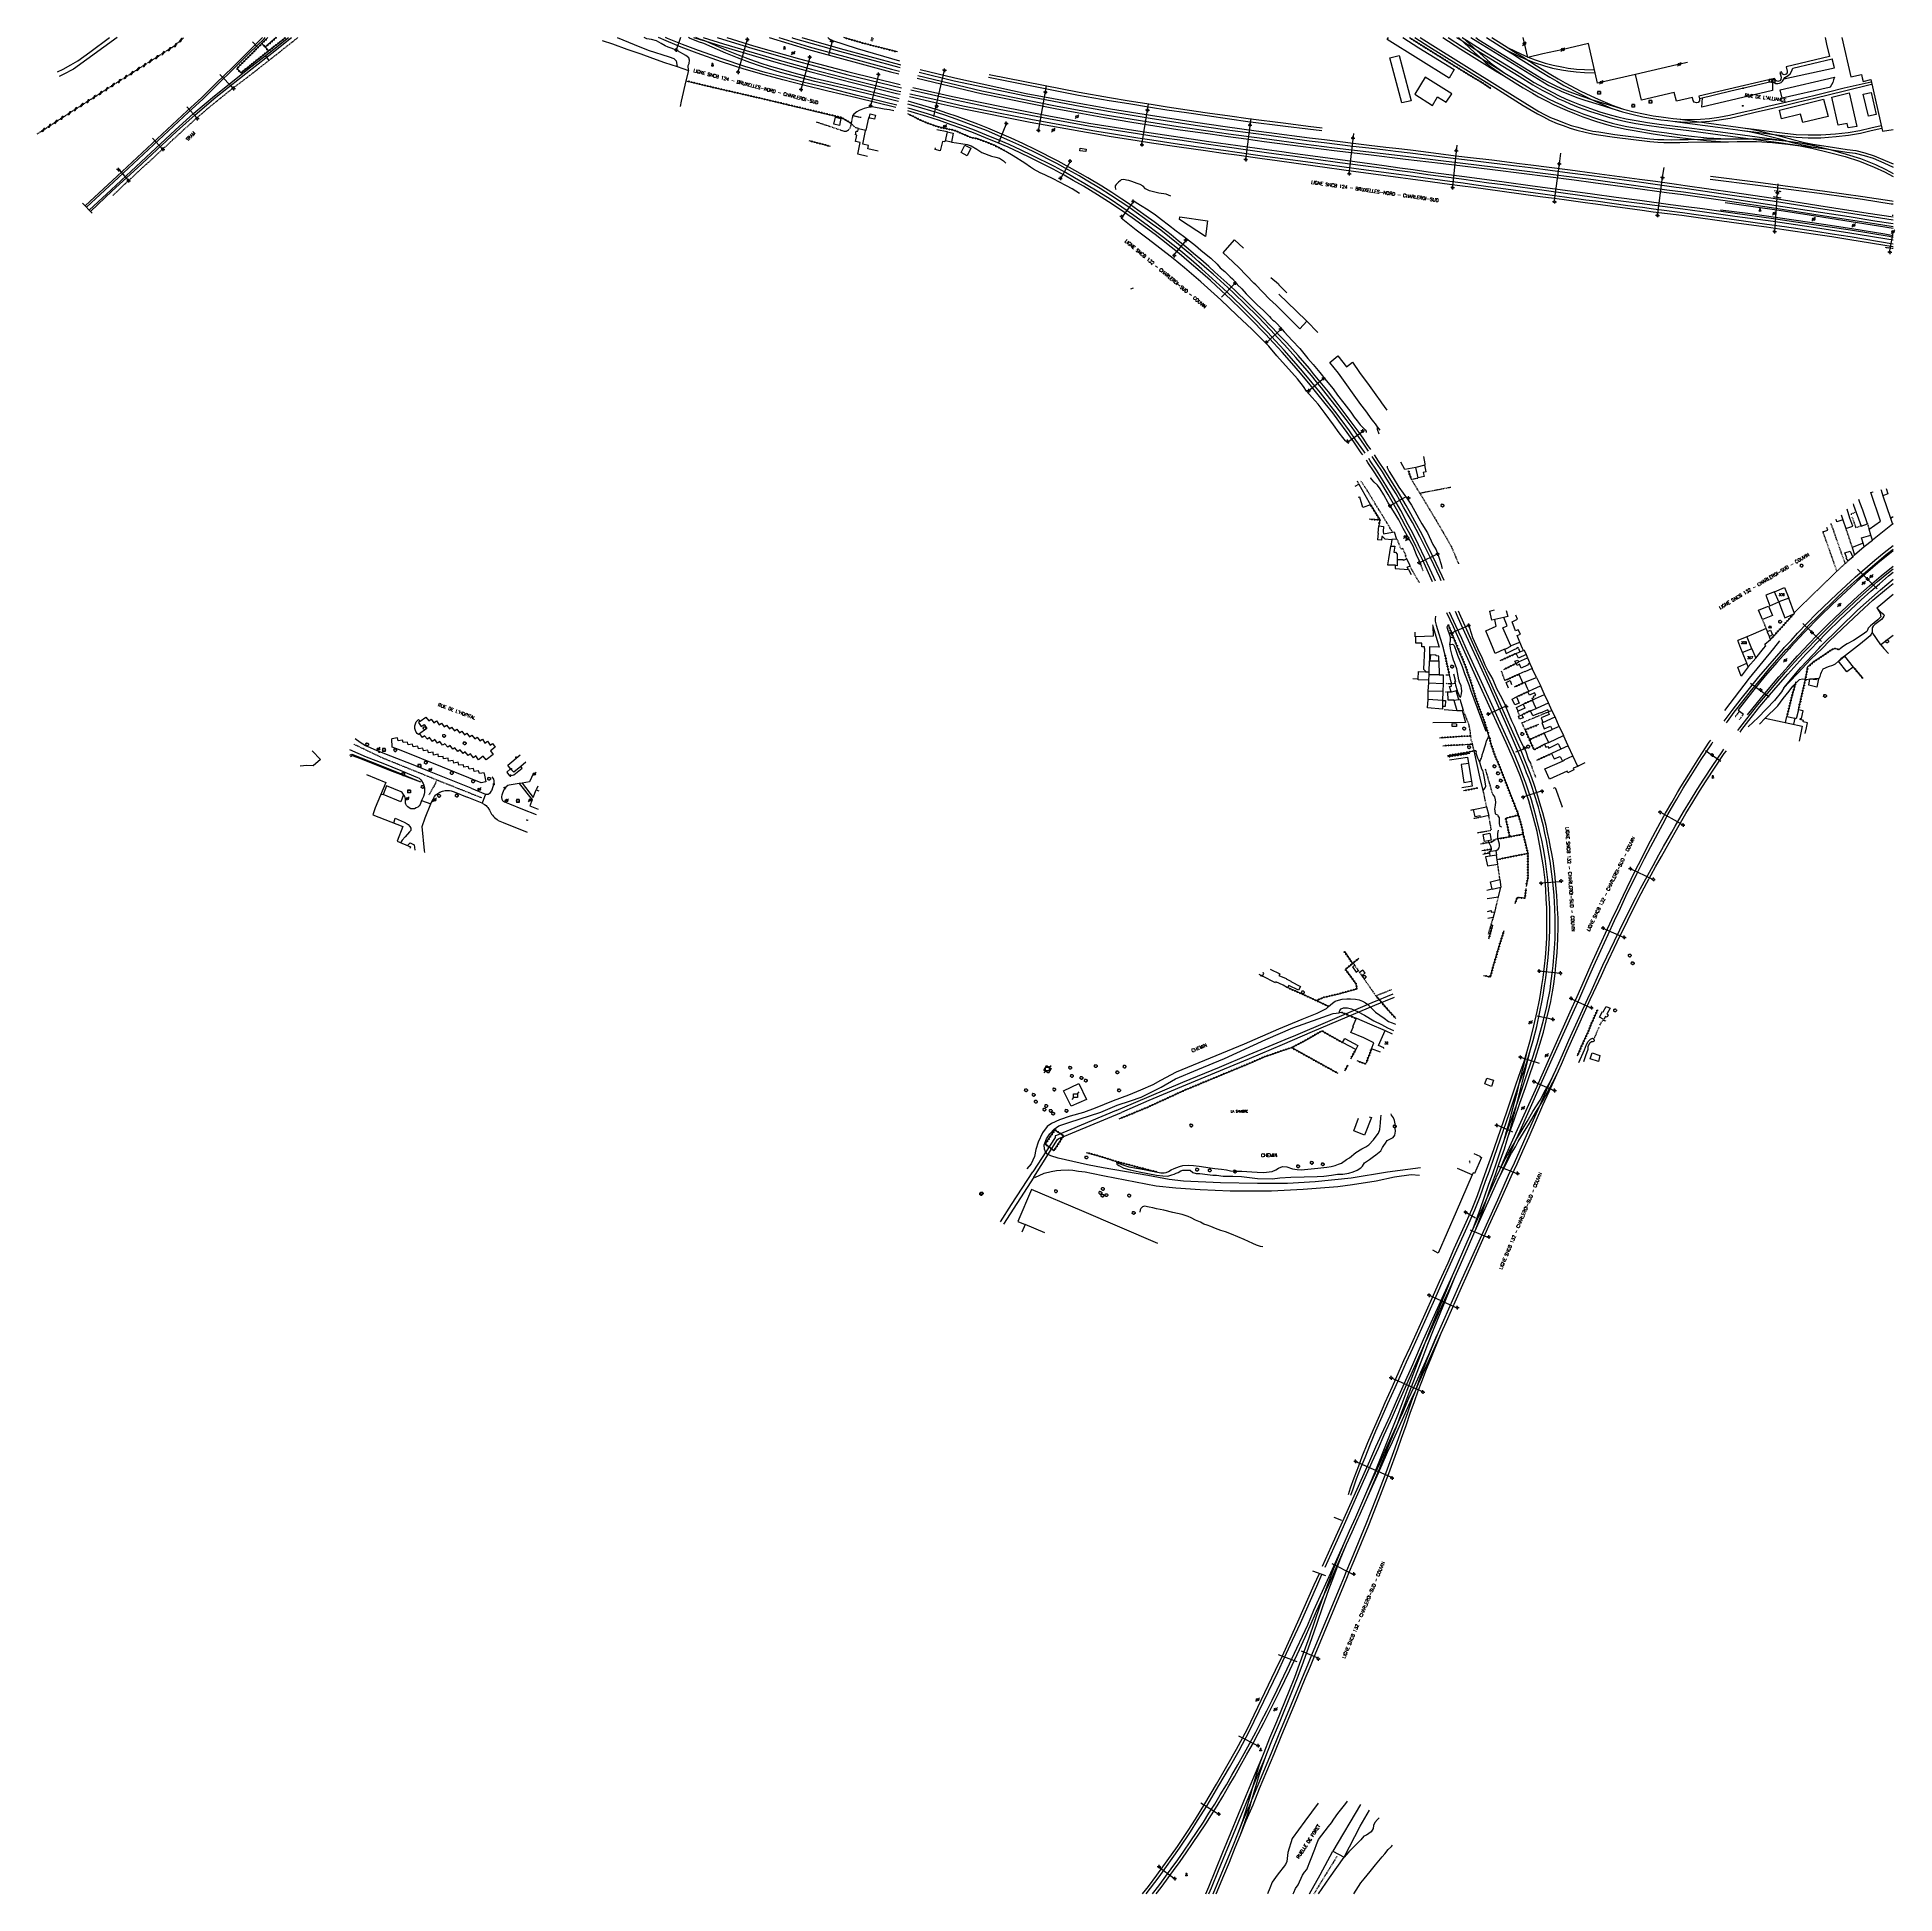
# Model space of a CAD drawing. Header units: millimetres. Extents: x 152000 to 153001, y 121000 to 122000.
import ezdxf
from ezdxf.enums import TextEntityAlignment as Align

# ---------------------------------------------------------------- set-up
doc = ezdxf.new("R2010")
doc.units = ezdxf.units.MM
doc.linetypes.add('DASHED', pattern=[0.75, 0.5, -0.25])
doc.layers.get('0').update_dxf_attribs({"linetype": 'CONTINUOUS'})
for name, color, linetype in [('W0001', 6, 'DASHED'), ('W0006', 2, 'CONTINUOUS'), ('W0008', 7, 'CONTINUOUS'), ('W0014', 7, 'CONTINUOUS'), ('W0017', 7, 'CONTINUOUS'), ('W0071', 7, 'CONTINUOUS'), ('W0101', 7, 'CONTINUOUS'), ('W0104', 1, 'CONTINUOUS'), ('W0105', 7, 'CONTINUOUS'), ('W0112', 1, 'DASHED'), ('W0120', 7, 'CONTINUOUS'), ('W0132', 7, 'CONTINUOUS'), ('W0211', 2, 'CONTINUOUS'), ('W0214', 2, 'CONTINUOUS'), ('W0300', 7, 'CONTINUOUS'), ('W0303', 7, 'CONTINUOUS'), ('W0310', 3, 'CONTINUOUS'), ('W0322', 7, 'CONTINUOUS'), ('W0323', 7, 'CONTINUOUS'), ('W0330', 7, 'CONTINUOUS'), ('W0333', 7, 'CONTINUOUS'), ('W0401', 7, 'CONTINUOUS'), ('W0420', 7, 'CONTINUOUS'), ('W0438', 7, 'CONTINUOUS'), ('W0439', 7, 'CONTINUOUS'), ('W0473', 7, 'CONTINUOUS'), ('W0500', 5, 'DASHED'), ('W0600', 7, 'CONTINUOUS'), ('W0610', 7, 'CONTINUOUS'), ('W0611', 7, 'CONTINUOUS'), ('W0700', 7, 'CONTINUOUS'), ('W0701', 7, 'CONTINUOUS'), ('W0710', 7, 'CONTINUOUS'), ('W0982', 7, 'CONTINUOUS'), ('W0989', 7, 'CONTINUOUS'), ('W0991', 7, 'CONTINUOUS'), ('W1102', 7, 'CONTINUOUS')]:
    doc.layers.add(name, color=color, linetype=linetype)
doc.styles.get("Standard").update_dxf_attribs({"font": 'romans.shx', "width": 0.85})

# ---------------------------------------------------------------- blocks, each defined once
blk = doc.blocks.new('T610')
for p, q in [((-0.500001, 0), (-1.000002, 0)), ((0, 0.500001), (0, 1.000002)), ((0.500001, 0), (1.000002, 0)), ((0, -0.500001), (0, -1.000002))]:
    blk.add_line(p, q)
blk.add_ellipse((0, 0), major_axis=(-0.353554, 0.353554), ratio=1, start_param=3.926990817, end_param=10.2101761242)
blk = doc.blocks.new('T473')
for p, q in [((-0.166667, 0.166667), (0.166667, -0.166667)), ((-0.166667, -0.166667), (0.166667, 0.166667)), ((0.500001, 0.500001), (1.000002, 1.000002)), ((-1.000002, -1.000002), (-0.500001, -0.500001))]:
    blk.add_line(p, q)
blk.add_ellipse((0, 0), major_axis=(0.471405, 0.471405), ratio=1, start_param=5.4977871438, end_param=11.780972451)
blk = doc.blocks.new('T438')
for p, q in [((-0.4, 0.2), (0.4, 0.2)), ((-0.4, -0.2), (-0.4, 0.2)), ((0.15, 1.1), (-0.3, 1.1)), ((-0.3, 1.1), (-0.3, 0.5)), ((-0.3, 0.5), (0.15, 0.5)), ((0.3, 0.65), (0.3, 0.95)), ((0.4, 0.2), (0.4, -0.2))]:
    blk.add_line(p, q)
at = {"flags": 128}
for points in [[(-0.4, -0.2), (0.4, 0.2)], [(0.4, -0.2), (-0.4, -0.2)]]:
    blk.add_lwpolyline(points, dxfattribs=at)
for centre, major_axis, start_param, end_param in [((0.15, 0.95), (0.106, -0.106), 0.7853982, 2.3561945), ((0.15, 0.65), (0.106, 0.106), 3.9269908, 5.4977871)]:
    blk.add_ellipse(centre, major_axis=major_axis, ratio=1, start_param=start_param, end_param=end_param)
blk = doc.blocks.new('T420')
for p, q in [((0.7, 0.7), (-0.8, 0.7)), ((-0.8, 0.7), (-0.8, -0.8)), ((0.7, 0.7), (0.7, -0.8)), ((0.7, -0.8), (-0.8, -0.8))]:
    blk.add_line(p, q)
blk.add_ellipse((0, 0), major_axis=(-0.53, 0.53), ratio=1, start_param=3.926991, end_param=10.210176)
blk = doc.blocks.new('T401')
for p, q in [((-0.3, 0.3), (0, 0.3)), ((-0.3, -0.25), (-0.3, 0.3)), ((-0.3, 0.15), (0, 0.15)), ((-0.3, 0), (0, 0)), ((0, 0.3), (0, -0.25)), ((-0.3, -0.15), (0, -0.15)), ((-0.3, -0.25), (-0.3, -0.3)), ((-0.3, -0.3), (0, -0.3)), ((0, -0.3), (0, -0.25))]:
    blk.add_line(p, q)
blk = doc.blocks.new('T300')
for p, q in [((-0.8, 0.5), (-0.9, 0.3)), ((-0.9, 0.3), (-0.9, 0.2)), ((-0.9, 0.2), (-0.7, 0.1)), ((-0.7, 0.6), (-0.8, 0.5)), ((-0.8, -0.1), (-0.7, 0.1)), ((-0.6, 0.7), (-0.7, 0.6)), ((-0.7, 0.1), (-0.7, 0.1)), ((-0.5, 0.7), (-0.6, 0.7)), ((-0.3, 0.6), (-0.5, 0.7)), ((-0.3, 0.6), (-0.2, 0.7)), ((-0.2, 0.6), (-0.3, 0.6)), ((-0.2, 0.7), (-0.1, 0.8)), ((-0.1, 0.8), (0.1, 0.8)), ((0.1, 0.8), (0.2, 0.7)), ((0.2, 0.7), (0.3, 0.6)), ((0.3, 0.6), (0.4, 0.5)), ((0.5, 0.5), (0.3, 0.5)), ((0.4, 0.5), (0.4, 0.5)), ((0.6, 0.4), (0.5, 0.5)), ((0.6, 0.4), (0.7, 0.3)), ((0.7, 0.3), (0.7, 0.2)), ((0.7, 0.2), (0.7, 0.1)), ((0.7, 0.1), (0.7, -0.2)), ((-0.8, -0.2), (-0.8, -0.1)), ((-0.7, -0.3), (-0.8, -0.2)), ((-0.8, -0.2), (-0.8, -0.2)), ((-0.7, -0.4), (-0.7, -0.3)), ((-0.5, -0.5), (-0.7, -0.4)), ((-0.4, -0.5), (-0.5, -0.5)), ((-0.4, -0.5), (-0.3, -0.5)), ((-0.3, -0.5), (-0.3, -0.4)), ((-0.3, -0.6), (-0.3, -0.5)), ((-0.3, -0.5), (-0.3, -0.5)), ((-0.2, -0.7), (-0.3, -0.6)), ((-0.1, -0.8), (-0.2, -0.7)), ((0.1, -0.8), (-0.1, -0.8)), ((0.2, -0.7), (0.1, -0.8)), ((0.3, -0.5), (0.2, -0.5)), ((0.3, -0.6), (0.2, -0.7)), ((0.2, -0.7), (0.2, -0.7)), ((0.5, -0.4), (0.3, -0.5)), ((0.3, -0.5), (0.3, -0.6)), ((0.3, -0.5), (0.3, -0.5)), ((0.6, -0.3), (0.5, -0.4)), ((0.7, -0.2), (0.6, -0.3)), ((0.6, -0.3), (0.6, -0.3))]:
    blk.add_line(p, q)
blk = doc.blocks.new('T600')
for p, q in [((-0.999999, 0.999999), (0.999999, 0.999999)), ((-0.999999, -0.999999), (-0.999999, 0.999999)), ((0.999999, 0.999999), (1.999998, 1.999998)), ((0.999999, 0.999999), (0.999999, -0.999999)), ((-0.999999, -0.999999), (-1.999998, -1.999998)), ((0.999999, -0.999999), (-0.999999, -0.999999))]:
    blk.add_line(p, q)
blk = doc.blocks.new('T303')
for p, q in [((-0.8, 0), (-0.3, 0.2)), ((-0.3, -0.2), (-0.8, 0)), ((-0.3, 0.2), (0, 0.8)), ((0, 0.8), (0.3, 0.2)), ((0.3, 0.2), (0.8, 0)), ((0.8, 0), (0.3, -0.2)), ((-0.5, -0.6), (-0.3, -0.2)), ((0, -0.3), (-0.5, -0.6)), ((0.6, -0.6), (0, -0.3)), ((0.3, -0.2), (0.6, -0.6))]:
    blk.add_line(p, q)
blk = doc.blocks.new('t323o')
at = {"color": 0, "linetype": 'Continuous'}
for radius in [0.25, 0.15]:
    blk.add_circle((0, 0), radius, dxfattribs=at)
blk = doc.blocks.new('t310o')
at = {"color": 0, "linetype": 'Continuous'}
for centre, start, end in [((-0.5, 0.4), 216.8699, 323.1304), ((0.5, -0.4), 36.8699, 143.1303)]:
    blk.add_arc(centre, 0.625, start, end, dxfattribs=at)
blk = doc.blocks.new('t322o')
at = {"color": 0, "linetype": 'Continuous'}
for radius in [0.25, 0.15]:
    blk.add_circle((0, 0), radius, dxfattribs=at)
blk = doc.blocks.new('t500o')
at = {"color": 0, "linetype": 'Continuous'}
for centre, start, end in [((-0.5, 0.625), 216.869898, 323.130102), ((0.5, -0.125), 36.869898, 143.130102), ((0.5, -0.625), 36.869898, 143.130102), ((-0.5, 0.125), 216.869898, 323.130102)]:
    blk.add_arc(centre, 0.625, start, end, dxfattribs=at)

msp = doc.modelspace()

# ---------------------------------------------------------------- linework, layer by layer
at = {"layer": 'W0001'}
for points in [[(152215.4, 121600), (152204.9, 121604.3), (152186.8, 121611.6), (152170.4, 121619.4)], [(152215.4, 121600), (152214.2, 121597.5), (152211, 121591.7)], [(152239.6, 121590.4), (152215.4, 121600)], [(152700.4, 121020.2), (152689.6, 121002.7), (152688, 121000)]]:
    msp.add_lwpolyline(points, dxfattribs=at)
at = {"layer": 'W0006'}
for points in [[(152763.5, 121982.8), (152760.8, 121978.1), (152744.1, 121988.6), (152727.5, 121999), (152728.1, 122000)], [(152735.9, 122000), (152744.5, 121994.6), (152763.5, 121982.8)], [(152941.2, 121977.8), (152968.5, 121983.8), (152967.3, 121988.6)], [(152935, 121976.6), (152935.1, 121971.5), (152897, 121962.5), (152897.3, 121967.6)], [(152206.3, 121631.7), (152209.5, 121634), (152211.1, 121632), (152212.3, 121632.9), (152213.8, 121630.9), (152215.1, 121631.9), (152216.7, 121629.8), (152217.9, 121630.7), (152219.4, 121628.8), (152220.6, 121629.6), (152222.1, 121627.7), (152223.3, 121628.6), (152224.8, 121626.6), (152226.1, 121627.5), (152227.5, 121625.5), (152228.8, 121626.4), (152230.2, 121624.4), (152231.5, 121625.3), (152233, 121623.3), (152234.3, 121624.2), (152235.8, 121622.2), (152237.1, 121623.1), (152238.6, 121621.1), (152240, 121622), (152241.3, 121620), (152242.7, 121620.9), (152244.1, 121618.9), (152245.4, 121619.8), (152246.8, 121617.8), (152244.2, 121615.8), (152245.8, 121613.8), (152241.9, 121610.9), (152240.4, 121612.9), (152237.9, 121611), (152236.4, 121613), (152235.1, 121612.1), (152233.5, 121614.2), (152232.3, 121613.3), (152230.7, 121615.2), (152229.5, 121614.4), (152227.9, 121616.3), (152226.7, 121615.5), (152225.1, 121617.4), (152223.9, 121616.6), (152222.5, 121618.6), (152221.2, 121617.7), (152219.7, 121619.6), (152218.5, 121618.8), (152217, 121620.8), (152215.8, 121619.9), (152214.2, 121621.8), (152213, 121620.8), (152211.5, 121622.9), (152210.3, 121622), (152208.8, 121623.9), (152207.6, 121623), (152206.1, 121625.1)], [(152240.9, 121603.5), (152240.8, 121604), (152238.3, 121603.5), (152237.9, 121605), (152235.5, 121604.7), (152235.2, 121606.3), (152232.7, 121605.9), (152232.3, 121607.3), (152230, 121606.9), (152229.7, 121608.3), (152227.2, 121608.1), (152226.9, 121609.6), (152224.5, 121609.2), (152224.2, 121610.6), (152221.7, 121610.3), (152221.4, 121611.8), (152219, 121611.4), (152218.7, 121612.8), (152216.3, 121612.5), (152216, 121613.9), (152213.6, 121613.5), (152213.3, 121615), (152210.9, 121614.7), (152210.5, 121616.2), (152208.2, 121615.7), (152207.8, 121617.2), (152205.4, 121616.9), (152205.1, 121618.3), (152202.6, 121617.9), (152202.3, 121619.4), (152199.9, 121619.1), (152199.6, 121620.5), (152197.2, 121620.2), (152196.9, 121621.6), (152194.5, 121621.2), (152194.2, 121622.7), (152191.2, 121622.3)], [(152255.1, 121606.1), (152253.6, 121608.1), (152260.2, 121613.6)], [(152263.3, 121609.7), (152260.6, 121607.4)], [(152197.4, 121592.2), (152195.9, 121588.3), (152186.4, 121592.2)]]:
    msp.add_lwpolyline(points, dxfattribs=at)
for points in [[(152733.9, 121990.4), (152740.3, 121966), (152735.3, 121964.8), (152728.9, 121989.1)], [(152762.2, 121969.8), (152747.9, 121978.7), (152742.4, 121969.5), (152751.9, 121963.5), (152754.6, 121968.2), (152759.3, 121965.2)], [(152968.4, 121978.8), (152968, 121977.3), (152967.5, 121975.9), (152966.8, 121974.5), (152966.1, 121973.4), (152965.6, 121973.1), (152940.3, 121967.4), (152939.2, 121971.8)], [(152951.4, 121954.2), (152950.2, 121958.8), (152939.9, 121956.3), (152938.8, 121961), (152962.6, 121966.9), (152965.1, 121957.5)], [(152975.8, 121951.4), (152975.3, 121953.8), (152970.4, 121952.8), (152967, 121967.9), (152976.3, 121970.2), (152980.5, 121952.2)]]:
    msp.add_lwpolyline(points, close=True, dxfattribs=at)
at = {"layer": 'W0008'}
for points in [[(152233.8, 121595.6), (152222.2, 121600.3), (152212.3, 121604.2), (152202.6, 121608.2), (152190.6, 121612.9), (152181.9, 121616.3), (152179.2, 121617.5), (152176.9, 121618.5), (152174.1, 121620.2), (152171.4, 121622.2)], [(152168.3, 121616.5), (152177.2, 121612.6), (152186.2, 121609.1), (152195.9, 121605.2), (152205, 121601.5), (152205.8, 121601.1), (152206.5, 121600.4), (152207.1, 121599.6), (152208, 121598.2), (152208.4, 121597.2), (152208.7, 121595.9), (152208.8, 121594.5), (152208.7, 121593.3), (152208.5, 121592.4), (152208.1, 121591.2), (152207.1, 121589), (152212.1, 121587.2), (152212.6, 121588.4), (152213.3, 121589.7), (152214.1, 121591.1), (152214.9, 121592), (152215.9, 121592.8), (152217, 121593.6), (152218.5, 121594.1), (152219.9, 121594.4), (152221.2, 121594.5), (152222.1, 121594.5), (152223.1, 121594.3), (152224.7, 121593.7), (152231.7, 121590.8)], [(152233.8, 121595.6), (152241.5, 121592.5), (152239.8, 121587.6), (152231.7, 121590.8)], [(152685.6, 121000), (152691.3, 121010.3), (152698.2, 121022.9), (152704.2, 121019.8)], [(152690.5, 121000), (152696.3, 121008.6), (152704.2, 121019.8)]]:
    msp.add_lwpolyline(points, dxfattribs=at)
at = {"layer": 'W0014'}
for points in [[(152259.8, 121598.1), (152266.7, 121589.3), (152265.5, 121586.1), (152270, 121584.3)], [(152261.3, 121598.4), (152267.2, 121590.7), (152268.9, 121594.7)]]:
    msp.add_lwpolyline(points, dxfattribs=at)
at = {"layer": 'W0017'}
for points in [[(152895.7, 121967.2), (152912.6, 121971.3), (152925.9, 121974.4), (152935, 121976.6), (152935.4, 121976.2), (152936, 121975.8), (152936.9, 121975.3), (152937.9, 121975.3), (152938.9, 121975.4), (152939.8, 121975.8), (152940.4, 121976.6), (152941.1, 121977.6), (152941.8, 121978.5), (152943.6, 121979.6), (152944.6, 121980.5), (152945.3, 121981.7), (152946, 121983.6), (152967.3, 121988.6)], [(152753.5, 121688.4), (152753.4, 121688.2), (152753.3, 121687.1), (152753.3, 121685.7), (152753.8, 121683.5), (152757.6, 121671.3), (152757.7, 121671)], [(152757.7, 121671), (152758.6, 121667.5)], [(152240.9, 121603.5), (152241.7, 121599.1), (152239.2, 121598.6), (152218.4, 121607), (152195.2, 121616.3), (152191.3, 121617.8), (152191.2, 121622.3)], [(152241.5, 121592.5), (152242.4, 121592.5), (152243.1, 121592.5), (152243.6, 121592.8), (152244.2, 121593.3), (152244.6, 121593.8), (152244.9, 121594.2), (152245.1, 121594.7), (152245.5, 121596.1), (152246.2, 121598.1), (152246.3, 121599), (152246.2, 121599.6), (152246.1, 121600.6), (152245.7, 121601.1), (152245.2, 121601.7)], [(152267.4, 121603.7), (152265.3, 121599), (152261.3, 121598.4), (152259.8, 121598.1), (152254.3, 121597.3), (152253.7, 121597.1), (152252.6, 121596.2), (152251.8, 121595.2), (152251.5, 121594.7), (152250.7, 121593), (152250.4, 121591.9), (152250.2, 121591.2), (152250.2, 121590.6), (152250.4, 121589.8), (152250.7, 121589.1), (152251.1, 121588.7), (152251.8, 121588.3), (152254.6, 121587.2)], [(152207.1, 121589), (152206.3, 121586.9), (152205.8, 121586.1), (152205.2, 121585.5), (152204.3, 121585), (152203.3, 121584.6), (152202.4, 121584.5), (152201.4, 121584.6), (152200.5, 121585.1), (152199.8, 121585.6), (152199.1, 121586.4), (152198.7, 121587.1), (152198.5, 121587.5), (152198.4, 121589.8), (152198.1, 121591.1), (152196.7, 121593.3), (152196.1, 121593.7), (152188.3, 121597), (152186.4, 121592.2), (152185.1, 121592)], [(152208.9, 121561), (152208.8, 121562), (152207.5, 121575.1), (152209.1, 121579.7), (152212.1, 121587.2)], [(152239.8, 121587.6), (152241.1, 121586.9), (152241.9, 121586.3), (152242.3, 121585.8), (152242.8, 121585.2), (152243.7, 121583.8), (152244.9, 121581.7), (152245.4, 121581.1), (152245.9, 121580.4), (152246.5, 121579.9), (152247.2, 121579.3), (152247.8, 121578.8), (152248.5, 121578.3), (152249.3, 121577.9), (152250.2, 121577.5), (152251.1, 121577.1)], [(152254.6, 121587.2), (152261.5, 121584.4), (152268.9, 121581.4)], [(152192.2, 121576.9), (152193, 121579.5), (152197.7, 121577.4), (152199.3, 121576.5), (152200, 121576.1), (152200.8, 121575), (152201.3, 121574.2), (152201.4, 121573.5), (152201.3, 121572.8), (152200.7, 121572.1), (152198.3, 121569.4), (152196.6, 121567.6), (152195.8, 121566.3)], [(152251.1, 121577.1), (152264, 121571.9)], [(152199.5, 121564.8), (152201, 121566.3), (152203.2, 121565.2), (152203.5, 121562.2)], [(152695.9, 121478.1), (152697.9, 121479.9), (152699.5, 121480.9), (152701.2, 121481.5), (152703.2, 121482), (152705.7, 121482.2), (152707.6, 121482.1), (152710.4, 121482), (152712.4, 121481.6), (152714.2, 121481), (152715.7, 121480.1), (152717, 121479.2), (152719.3, 121476.7), (152721.2, 121475), (152725.8, 121471.7), (152728.2, 121470), (152730.2, 121469.2), (152731.9, 121468.6)], [(152701.6, 121474.7), (152701.9, 121475.8), (152702.6, 121476.8), (152703.9, 121477.3), (152706, 121477.4), (152708.3, 121476.8), (152711.5, 121475.4), (152715.3, 121473.3), (152720.2, 121470.4), (152724.3, 121468.3), (152727.6, 121466.6), (152730.9, 121465.2)], [(152713.1, 121048.2), (152698.2, 121022.9)], [(152704.2, 121019.8), (152712.8, 121036.4), (152718, 121045)]]:
    msp.add_lwpolyline(points, dxfattribs=at)
for points in [[(152205.5, 121632.6), (152206.3, 121631.7), (152205.5, 121631), (152206.9, 121628.9), (152208.5, 121629.9), (152209.9, 121627.9), (152205.4, 121624.5), (152204.8, 121625.1), (152204.2, 121625.9), (152203.8, 121626.8), (152203.5, 121627.9), (152203.5, 121629.2), (152203.8, 121630.4), (152204.3, 121631.4), (152205, 121632.2)], [(152255.1, 121606.1), (152253.1, 121604.2), (152254.5, 121602.4), (152256.9, 121602.8), (152261.4, 121606.5), (152260.6, 121607.4), (152256.8, 121604.2)]]:
    msp.add_lwpolyline(points, close=True, dxfattribs=at)
at = {"layer": 'W0071'}
for points in [[(152014, 121983.1), (152018.2, 121985.3), (152022, 121987.6), (152028.3, 121992.1), (152039, 122000)], [(152043.2, 122000), (152019.5, 121983), (152014, 121980.2)], [(152010.9, 121981.5), (152014, 121983.1)], [(152014, 121980.2), (152011.8, 121979.1)], [(152695.9, 121478.1), (152694.5, 121476.8), (152689.5, 121474.3), (152681.4, 121471), (152668.9, 121465.9), (152650.4, 121457.8), (152632.1, 121450.2), (152613.7, 121442.6), (152605.3, 121438.2), (152601.1, 121435.8), (152594.6, 121433), (152588, 121430.3), (152579.8, 121427.2), (152570.1, 121423.3), (152563.9, 121420.9), (152556.6, 121418.9), (152550.9, 121417), (152546.6, 121415), (152544.3, 121413.4), (152541.7, 121410), (152539.4, 121405), (152538.2, 121401), (152537.4, 121397.3), (152535.6, 121393.3), (152533.3, 121390.5)], [(152745.4, 121391.2), (152727.6, 121388.8), (152708, 121385.6), (152688.7, 121383.5), (152673.7, 121382.7), (152657.6, 121382.6), (152637.7, 121383), (152617.7, 121384), (152610, 121384.8), (152598.4, 121387), (152574.4, 121391.2), (152566, 121392.7), (152550.1, 121396.4), (152546.2, 121397.6), (152544.5, 121398.5), (152543.4, 121399.7), (152542.8, 121401.2), (152542.6, 121403.6), (152543.8, 121406.7), (152545.6, 121409.5), (152548, 121412), (152550.6, 121413.7), (152555.9, 121415.5), (152573.1, 121421.2), (152582, 121424.8), (152589.1, 121427.3), (152594.8, 121429.2), (152600, 121431.7), (152605.6, 121434.6), (152613.4, 121439), (152625.4, 121444.1), (152639.8, 121450.1), (152662.1, 121460.2), (152676.6, 121466.5), (152698.3, 121474.2), (152701.6, 121474.7)], [(152537.5, 121385.9), (152542.6, 121388.2), (152546.4, 121389.2), (152549.2, 121389.7), (152551.6, 121389.8), (152555.5, 121390), (152558, 121389.8), (152561.2, 121389.4), (152564.7, 121388.9), (152568.1, 121388.2), (152575.2, 121386.8), (152602.9, 121381.5), (152613.6, 121380.4), (152626.7, 121379.4), (152642.8, 121378.8), (152665.1, 121378.7), (152682.1, 121379.6), (152691.6, 121380.3), (152700.9, 121381), (152708.8, 121382.1), (152721.5, 121384.2), (152731.3, 121386.3), (152740.3, 121387.5), (152744.8, 121387.1)]]:
    msp.add_lwpolyline(points, dxfattribs=at)
at = {"layer": 'W0101'}
for points in [[(152451.5, 121957.6), (152451.2, 121956.1), (152448.8, 121956.6), (152448.4, 121956.7), (152447.9, 121956.8), (152446.5, 121950.2), (152446.4, 121949.8)], [(152453.2, 121938.9), (152447.6, 121940.1), (152448, 121941.9), (152444.9, 121942.7), (152446.4, 121949.8)], [(152484.8, 121950.5), (152490.4, 121949.5), (152490.3, 121949.2), (152489.2, 121944.4), (152489.1, 121943.8), (152487.8, 121944)], [(152747, 121774.3), (152747.7, 121770.4), (152747.8, 121769.7), (152742.9, 121768.4)], [(152727.7, 121715.9), (152727.8, 121715.9), (152731.7, 121715.9), (152731.7, 121715.6), (152731.8, 121714.1), (152739, 121713.5), (152740.4, 121710.8)], [(152791.6, 121691.3), (152792.5, 121688.2), (152790.3, 121687.7), (152785.5, 121686.5), (152783.9, 121686.1), (152782.8, 121691), (152785.3, 121691.7)], [(152752, 121682.9), (152752.2, 121677.5), (152742.8, 121677.2), (152742.6, 121677.2), (152742.6, 121679.7)], [(152798.9, 121674.4), (152797.4, 121677.9), (152799.2, 121678.6), (152798.1, 121681), (152796.6, 121680.4), (152794.8, 121685.3), (152797.6, 121686.7), (152796.7, 121688.9)], [(152800.4, 121671), (152798.9, 121674.4)], [(152801.2, 121670), (152800.9, 121669.9), (152800.4, 121671)], [(152918, 121671), (152916.4, 121675.3)], [(152918.9, 121668.8), (152918, 121671)], [(152921.3, 121677.2), (152923.8, 121671)], [(152923.8, 121671), (152923.9, 121670.8)], [(152750, 121656.7), (152750, 121658.3), (152750.3, 121664.3), (152750.5, 121664.3), (152755.2, 121664.3), (152755.3, 121664), (152755.5, 121656.8)], [(152801.2, 121670), (152802.3, 121667.6), (152803, 121665.9), (152803.2, 121665.5)], [(152803.2, 121665.5), (152804.4, 121662.9), (152805.6, 121660.1)], [(152923.9, 121670.8), (152926, 121665.7), (152922, 121661), (152921.2, 121663.1), (152918.9, 121668.8)], [(152749.6, 121647.9), (152749.8, 121652.5)], [(152749.8, 121652.5), (152749.9, 121653.9), (152750, 121656.7)], [(152755.5, 121656.8), (152757.6, 121656.7), (152757.6, 121652.1), (152757.6, 121652)], [(152757.6, 121652), (152757.5, 121647.7)], [(152807.9, 121655.2), (152805.6, 121660.1)], [(152807.9, 121655.2), (152810.2, 121650.6)], [(152757.3, 121642.9), (152757.3, 121639.7), (152757.2, 121638.3), (152749.2, 121638.9), (152749.5, 121643.4)], [(152749.5, 121643.4), (152749.6, 121647.9)], [(152757.5, 121647.7), (152757.3, 121642.9)], [(152812.3, 121646.1), (152810.2, 121650.6)], [(152814.3, 121641.7), (152812.3, 121646.1)], [(152816.2, 121637.6), (152814.3, 121641.7)], [(152817.9, 121634.1), (152816.2, 121637.6)], [(152820.2, 121628.9), (152817.9, 121634.1)], [(152820.2, 121628.9), (152822.4, 121624.1)], [(152825.1, 121618.1), (152825, 121618.5), (152822.4, 121624.1)], [(152951, 121629.1), (152951, 121629.1), (152949.4, 121620.9)], [(152148.1, 121615.8), (152148.1, 121615.8), (152152.7, 121611.1), (152148.8, 121607.7), (152145.4, 121607.8), (152141.7, 121607.6)], [(152827.5, 121613), (152825.1, 121618.1)], [(152834, 121609.4), (152830.7, 121607.7), (152830.2, 121607.4), (152827.5, 121613)], [(152177.4, 121603), (152187.8, 121598.8), (152182.2, 121585), (152180.9, 121581.3), (152197, 121575), (152193.9, 121567.1), (152201.2, 121564.1), (152200.9, 121563.1)], [(152269.7, 121596.7), (152268.9, 121594.7), (152270.3, 121594.2)], [(152725.6, 121455.5), (152725.7, 121455.8), (152722.8, 121457.1), (152726.3, 121465.1), (152730.1, 121463.4)], [(152774.2, 121398.8), (152777.3, 121397.4), (152777.3, 121397.2), (152778.3, 121396.7), (152774.5, 121388.1), (152773.7, 121388.4), (152773.2, 121387.4), (152765.3, 121390.8)]]:
    msp.add_lwpolyline(points, dxfattribs=at)
msp.add_lwpolyline([(152941.6, 121703.7), (152943.8, 121698.1), (152938.4, 121696), (152936.2, 121701.5)], close=True, dxfattribs=at)
at = {"layer": 'W0104'}
for points in [[(152304.4, 121998.5), (152310, 121996.6), (152317.8, 121993.8), (152325.2, 121991.3), (152331.6, 121988.9), (152338.1, 121986.7), (152344.8, 121984.4), (152350.9, 121982.3), (152349.6, 121976.7), (152347.1, 121965.7), (152346.4, 121962.9)], [(152861.3, 121980.2), (152840.7, 121975.5), (152835.9, 121996.9), (152821.5, 121993.5), (152811.4, 121991.2), (152803.3, 121989.3), (152800.8, 122000)], [(152963.4, 122000), (152964.2, 121996.5), (152965.8, 121989.8), (152942.5, 121984.2), (152943, 121981.9), (152942.9, 121981.1), (152942.5, 121980.4), (152941.4, 121980), (152940.6, 121980.4), (152940.1, 121981), (152940, 121981.5), (152939, 121981.3), (152939.7, 121978.7), (152939.5, 121977.5), (152939, 121976.7), (152937.9, 121976.4), (152936.8, 121976.9), (152936.2, 121978), (152895.4, 121968.5), (152895.8, 121967), (152895.7, 121965.9), (152895.1, 121965), (152894.1, 121964.8), (152892.9, 121965.3), (152892.4, 121966.1), (152891.9, 121967.7), (152883.3, 121965.8), (152882.1, 121970.4), (152864.5, 121966.4), (152861.3, 121980.2)], [(152972.4, 122000), (152977.3, 121978.9), (152983, 121980.2), (152983.4, 121978.4), (152984, 121976.3), (152988, 121977.4), (152994.4, 121949.6), (153000, 121950.5)], [(152889.2, 121986.6), (152883.5, 121985.3), (152861.3, 121980.2)], [(152448.4, 121956.7), (152448.8, 121958.9), (152451.7, 121958.3), (152451.6, 121957.5)], [(152447.5, 121936), (152442.3, 121937.3), (152443.5, 121943.5), (152441, 121944.1), (152441.7, 121947.5), (152440.9, 121947.6), (152441.4, 121949.7), (152442.2, 121949.6), (152442.5, 121951), (152446.5, 121950.2)], [(152487.8, 121944), (152486.5, 121939.1), (152483.9, 121939.7), (152484.1, 121940.6)], [(152490.3, 121949.2), (152493.6, 121948.5), (152492.6, 121943.7), (152489.2, 121944.4)], [(152748.4, 121766), (152746.9, 121765.7), (152747.4, 121763.6), (152744.1, 121762.8), (152742.9, 121768.4), (152737, 121767.4), (152734.8, 121771.3), (152734.8, 121771.3)], [(152748.4, 121766), (152747.8, 121769.7)], [(152710.2, 121758.4), (152712.1, 121759.5), (152715.4, 121753.7), (152718.5, 121748.4), (152714.4, 121746.9), (152712.7, 121752.5), (152711.8, 121752.3)], [(152978.6, 121748.8), (152978.8, 121748.2), (152982.8, 121736.9), (152986.2, 121738), (152983.7, 121745.5), (152982.2, 121749.5), (152981.6, 121751.2)], [(152988.1, 121732), (152987.1, 121735.2), (152993.2, 121739.6), (152988.1, 121754.9), (152989.4, 121755.3), (152989.4, 121755.4)], [(152993.5, 121756.5), (152993.6, 121756.2), (152994.6, 121753.2)], [(152996.3, 121757.2), (152997.3, 121754.2), (152994.6, 121753.2)], [(152994.6, 121753.2), (152998.6, 121741.2)], [(152972, 121742.9), (152972.9, 121740.2)], [(152972.9, 121740.2), (152974.6, 121735.5), (152978.3, 121736.8), (152976.8, 121741.2), (152975.3, 121745.9)], [(152998.6, 121741.2), (152999.6, 121741.6), (152999.6, 121741.8), (153000, 121741.9)], [(152998.6, 121741.2), (152999.7, 121737.9)], [(152722.5, 121733), (152722.4, 121731.4), (152722.2, 121729.4)], [(152726.2, 121730), (152725, 121731.3), (152724.5, 121731.3), (152724.4, 121729.2), (152722.2, 121729.4)], [(152722.5, 121733), (152723, 121737), (152725.4, 121736.7), (152725.2, 121734), (152725.5, 121732.7), (152730.3, 121733.5), (152731.2, 121733.7), (152732.5, 121729.8), (152730, 121729.6)], [(152962.1, 121734.1), (152962.2, 121733.7), (152964.8, 121734.6), (152964.3, 121736.1)], [(152972.9, 121740.2), (152969.8, 121739.2), (152969.4, 121740.6)], [(152984, 121727.6), (152983, 121730.6), (152988.1, 121732)], [(152988.9, 121729.3), (152988.1, 121732)], [(152999.7, 121737.9), (152988.9, 121729.3)], [(153000, 121738.1), (152999.7, 121737.9)], [(152726.2, 121730), (152730, 121729.6)], [(152727.8, 121715.9), (152728.4, 121719.3), (152728.9, 121722.7), (152729.4, 121726.1)], [(152730, 121729.6), (152729.4, 121726.1)], [(152729.4, 121726.1), (152731.6, 121726), (152731.1, 121722.9), (152732, 121722.9), (152732.8, 121721.8), (152732.8, 121719.2), (152732.8, 121718.7)], [(152984, 121727.6), (152978, 121725.3), (152979.3, 121721.3), (152984.5, 121725.8)], [(152984.5, 121725.8), (152984, 121727.6)], [(152984.5, 121725.8), (152988.9, 121729.3)], [(152732.8, 121718.7), (152732.8, 121715.5), (152731.7, 121715.6)], [(152739, 121713.5), (152738.3, 121714.7), (152739.9, 121715.4), (152738, 121719.2), (152736.3, 121718.3), (152736.3, 121718.7), (152734.4, 121718.7), (152732.8, 121718.7)], [(152936.2, 121701.5), (152931.5, 121699.6), (152933.6, 121693.9), (152938.4, 121696), (152939.5, 121693), (152941.7, 121687.5), (152944.2, 121688.6), (152946.9, 121689.8), (152943.8, 121698.1)], [(152751.8, 121683.7), (152752, 121682.9), (152755.5, 121671.7), (152750.2, 121671.8), (152750.2, 121671)], [(152784.6, 121671), (152780.6, 121680.5), (152786.1, 121683), (152785.5, 121686.5)], [(152794, 121672.4), (152789.8, 121682.1), (152792.1, 121683.1), (152791.3, 121684.9), (152790.3, 121687.7)], [(152932.3, 121680.1), (152931.7, 121681.6), (152924.7, 121678.6), (152921.3, 121677.2)], [(152747.6, 121671), (152747.6, 121671.8), (152746.2, 121671.8), (152746.1, 121673.7), (152742.8, 121673.8), (152742.8, 121677.2)], [(152747.6, 121671), (152747.1, 121659.8), (152748.4, 121658.4)], [(152750.2, 121671), (152750.3, 121664.3)], [(152790.6, 121670.5), (152785.7, 121668.2), (152784.6, 121671)], [(152790.6, 121670.5), (152791.7, 121671)], [(152790.6, 121670.5), (152791.6, 121668.3), (152795.8, 121670.3), (152797.2, 121671)], [(152791.7, 121671), (152794.1, 121672.1), (152794, 121672.4)], [(152794, 121672.4), (152794.8, 121672.7), (152798.9, 121674.4)], [(152798.2, 121671), (152798, 121671.4), (152797.2, 121671)], [(152798.2, 121671), (152799, 121669.2)], [(152926, 121665.7), (152930.3, 121671)], [(152930.3, 121671), (152931.4, 121672.3), (152931, 121673.3), (152934, 121675.7), (152933.4, 121677.2), (152933.4, 121677.4)], [(152932.3, 121680.1), (152934, 121680.8), (152935.1, 121678.2), (152933.4, 121677.4)], [(152933.4, 121677.4), (152932.4, 121679.8), (152932.3, 121680.1)], [(152755.3, 121664), (152755.2, 121666.8), (152753.8, 121667), (152753.9, 121667.3), (152750.8, 121667.5), (152750.5, 121664.3)], [(152796.9, 121662.9), (152796.8, 121663.1), (152796.7, 121663.1), (152796.3, 121664), (152797.8, 121664.7), (152798.2, 121663.7)], [(152796.9, 121662.9), (152798.2, 121663.7), (152803, 121665.9)], [(152804.4, 121662.9), (152803.6, 121662.7), (152803.1, 121661.9), (152799.6, 121660.4), (152798.7, 121662.5), (152797.5, 121661.8), (152797, 121662.9), (152796.9, 121662.9)], [(152802.3, 121667.6), (152798.2, 121665.7), (152797, 121668.3), (152799, 121669.2)], [(152799, 121669.2), (152800.9, 121669.9)], [(152922, 121661), (152918.2, 121656), (152916.3, 121660.9), (152921.2, 121663.1)], [(152741.3, 121654.7), (152744.2, 121654.5)], [(152744.2, 121654.5), (152744.3, 121658.6), (152748.1, 121658.4), (152748.4, 121658.4)], [(152749.9, 121653.9), (152744.2, 121654), (152744.2, 121654.5)], [(152748.4, 121658.4), (152750, 121658.3)], [(152760.9, 121656.8), (152761.8, 121652.8), (152762, 121652.8), (152762.1, 121651.8)], [(152761.9, 121647.6), (152761.1, 121650.4), (152762.1, 121650.7), (152761.9, 121651.8), (152762.1, 121651.8)], [(152762.1, 121651.8), (152764, 121652.2)], [(152763.2, 121657.3), (152764.3, 121653.2), (152763.8, 121653.1), (152764, 121652.2)], [(152764, 121652.2), (152764.3, 121651.1), (152765.2, 121648.3), (152764.6, 121648.1)], [(152792.8, 121649.6), (152791.6, 121652.6), (152793.8, 121653.6), (152794.5, 121651.6)], [(152805.6, 121660.1), (152801.7, 121658.4), (152801.6, 121658.6), (152798.4, 121657), (152800.6, 121652.2), (152801.6, 121652.7)], [(152801.6, 121652.7), (152803.8, 121653.6), (152807.9, 121655.2)], [(152803.7, 121647.9), (152803.1, 121649.4), (152801.6, 121652.7)], [(152803.7, 121647.9), (152806.1, 121649), (152810.1, 121650.8)], [(152757.3, 121642.9), (152758.8, 121642.9), (152758.7, 121639.7), (152757.3, 121639.7)], [(152763.3, 121643.1), (152760.3, 121643.1), (152760.2, 121647.6), (152761.9, 121647.6)], [(152764.6, 121648.1), (152762.1, 121647.3), (152761.9, 121647.6)], [(152763.3, 121643.1), (152766, 121643.5)], [(152763.3, 121643.1), (152764.9, 121637.6)], [(152766, 121643.5), (152764.6, 121648.1)], [(152766, 121643.5), (152766.6, 121643.7), (152768.4, 121637.7), (152767.8, 121637.6)], [(152806, 121643.3), (152805.6, 121644.2), (152806.5, 121644.6), (152806.3, 121645.2), (152807.6, 121645.7), (152806.9, 121647.1), (152804.1, 121645.8), (152803.2, 121647.6), (152803.7, 121647.9)], [(152807.7, 121638.6), (152806.6, 121641), (152805.8, 121643.1), (152806, 121643.3)], [(152806, 121643.3), (152807.4, 121643.9), (152812.3, 121646.1)], [(152807.7, 121638.6), (152808.5, 121639), (152814.3, 121641.7)], [(152767.8, 121637.6), (152769.6, 121631.1), (152752, 121630.8)], [(152758.1, 121638.1), (152764.9, 121637.6)], [(152764.9, 121637.6), (152767.8, 121637.6)], [(152814.4, 121636.9), (152814.1, 121637.8), (152809.9, 121636), (152809.8, 121636.2), (152806, 121634.6), (152804.7, 121637.4), (152807.7, 121638.6)], [(152814.4, 121636.9), (152814.2, 121636.8), (152814.8, 121635.4), (152810.4, 121633.5), (152811.3, 121631.2)], [(152811.3, 121631.2), (152810.7, 121631), (152812.1, 121627.7), (152815.4, 121629.1), (152816.3, 121627.2)], [(152811.3, 121631.2), (152811.4, 121631.1), (152817.9, 121634.1)], [(152814.4, 121636.9), (152816.2, 121637.6)], [(152928, 121630.1), (152931.1, 121633.4), (152951, 121629.1)], [(152942.1, 121631), (152942.8, 121634.2), (152947.1, 121633.3)], [(152947.1, 121633.3), (152946.4, 121630.1)], [(152952.7, 121625.2), (152952.7, 121625.2), (152953.3, 121628.2), (152953.9, 121630.9), (152951.6, 121631.4), (152951.7, 121632.2), (152949.9, 121632.6), (152950.1, 121633.3), (152950.7, 121633.2), (152951.6, 121637.4), (152949, 121637.9), (152947.9, 121633.1), (152947.1, 121633.3)], [(152814.5, 121620.3), (152813.5, 121622.3), (152812.1, 121625.4), (152815.3, 121626.8), (152816.3, 121627.2)], [(152814.5, 121620.3), (152822.4, 121624.1)], [(152820.2, 121628.9), (152816.3, 121627.2)], [(152814.5, 121620.3), (152813.3, 121619.8), (152812.3, 121619.3), (152813, 121617.8), (152814, 121618.2), (152814.5, 121617.2), (152819.6, 121619.7), (152820.2, 121618.6), (152821.1, 121616.7)], [(152821.1, 121616.7), (152816, 121614.3), (152816.8, 121612.6), (152817.5, 121611.4), (152820.7, 121612.8), (152821.9, 121610.2)], [(152825, 121618.5), (152821.1, 121616.7)], [(152821.9, 121610.2), (152823, 121610.7), (152822.9, 121610.9), (152827.5, 121613)], [(152830.2, 121607.4), (152827.6, 121606.4), (152828, 121605.6), (152824.7, 121604), (152824.4, 121604.8), (152814.9, 121600.6), (152812.4, 121606.1), (152821.9, 121610.2)], [(152817.1, 121595.7), (152817.9, 121596), (152821.8, 121585.7), (152821.4, 121585.5)], [(152782.9, 121559), (152782.7, 121560.9), (152782.5, 121561.8), (152783.3, 121561.8), (152786, 121562.1), (152786.4, 121559.6)], [(152782.9, 121559), (152780.5, 121558.6), (152781.5, 121553.8), (152787, 121554.8), (152786.7, 121557.1), (152786.4, 121559.6)], [(152786.4, 121559.6), (152782.9, 121559)], [(152784, 121541.3), (152781.2, 121540.6)], [(152781.3, 121536.2), (152787.4, 121537.1), (152788.7, 121542.4)], [(152784, 121541.3), (152783.1, 121545.2), (152788.2, 121546.5), (152788.7, 121542.4)], [(152784, 121541.3), (152788.7, 121542.4)], [(152781.5, 121529.3), (152783.5, 121529.7), (152783.5, 121528.9), (152785.2, 121529.1), (152784.5, 121526), (152781.7, 121525.4)], [(152675.5, 121491.5), (152680.7, 121488.9), (152679.7, 121486.8), (152674.4, 121489.4), (152673.8, 121488.1), (152671.4, 121489.6), (152667.4, 121491.3), (152667.2, 121490.8), (152660.2, 121494.4), (152661, 121496), (152660.7, 121496.2), (152660.8, 121496.5)], [(152664.4, 121498.1), (152669.6, 121495.6), (152669.1, 121494.8), (152673.1, 121493.1), (152673.1, 121492.9), (152675.6, 121491.7), (152675.5, 121491.5)], [(152710, 121500.1), (152708.8, 121499.4), (152710.7, 121496.6), (152711.9, 121497.4)], [(152713.8, 121494.6), (152715.6, 121496.1), (152714.3, 121497.7), (152712.6, 121496.4)], [(152723.8, 121453.4), (152719, 121455.3), (152720.2, 121458.5), (152714.8, 121461.1), (152707.9, 121464.1), (152709.3, 121467.2), (152709, 121467.3), (152711, 121471.8), (152717.9, 121468.7), (152726.3, 121465.1)], [(152717.8, 121418.6), (152719, 121418.2), (152715.3, 121408.8), (152709.5, 121411.1), (152712, 121417.9)], [(152773.2, 121387.4), (152764.6, 121367.4), (152755, 121345.2), (152752, 121346.7)], [(152603.8, 121350.4), (152562.9, 121368), (152535.8, 121379.5), (152528.5, 121362.2), (152532.3, 121360.6)], [(152532.3, 121360.6), (152530.5, 121356.5)], [(152543, 121356.1), (152532.3, 121360.6)]]:
    msp.add_lwpolyline(points, dxfattribs=at)
for points in [[(152991, 121958.6), (152986.8, 121957.7), (152984, 121969.5), (152988.3, 121970.5)], [(152430.2, 121957.2), (152433.1, 121956.5), (152432.7, 121954.7), (152432.3, 121952.6), (152429.3, 121953.4)], [(152503.1, 121940.5), (152501.1, 121936.4), (152497.9, 121938.1), (152499.9, 121942.1)], [(152976.9, 121723.4), (152978.4, 121720.1), (152975.8, 121718.2), (152974.8, 121719.6), (152975.2, 121719.7), (152974.1, 121722.4)], [(152933, 121693.8), (152935, 121688.7), (152929.7, 121686.6), (152927.6, 121691.6), (152930.5, 121692.8)], [(152970.6, 121664.1), (152973.8, 121666.8), (152978.6, 121660.9), (152975.2, 121658.3)], [(152954.6, 121651.1), (152955.2, 121654.6), (152958.7, 121654.3), (152958.8, 121654.7), (152959.9, 121654.5), (152959, 121650.1)], [(152796.2, 121640.5), (152794.8, 121643.6), (152797.1, 121644.8), (152798.5, 121641.5)], [(152797.1, 121639.2), (152800.7, 121640.9), (152801.6, 121638.8), (152798, 121637.1)], [(152798.2, 121634.4), (152798.8, 121634.7), (152800, 121635.2), (152800.7, 121633.5), (152798.8, 121632.8)], [(152762.4, 121628.9), (152762.4, 121630.5), (152764.8, 121630.4), (152764.8, 121628.9)], [(152782.2, 121580.9), (152777.6, 121579.9), (152777.5, 121580.8), (152774.8, 121580.3), (152774, 121584.2), (152781, 121585.7)], [(152782.7, 121571.5), (152783.5, 121567.6), (152781.8, 121567.3), (152779.8, 121566.9), (152779.2, 121570.7)], [(152845.4, 121478.1), (152847.6, 121477.1), (152846, 121474.3), (152845.8, 121474), (152846.6, 121473.6), (152845.9, 121472.3), (152845, 121472.7), (152844.1, 121471.1), (152841.8, 121472.3), (152843.4, 121475.4), (152843.8, 121475.2)], [(152704.6, 121460.8), (152711.6, 121457), (152710.5, 121454.8), (152703.4, 121458.6)], [(152837.9, 121453.1), (152842.1, 121451.6), (152841.3, 121448.4), (152836.8, 121449.9)], [(152781.2, 121439.5), (152784.7, 121438.3), (152783.7, 121435), (152780, 121436.3)]]:
    msp.add_lwpolyline(points, close=True, dxfattribs=at)
at = {"layer": 'W0105'}
msp.add_lwpolyline([(152917.3, 121637.2), (152919.5, 121635.6)], dxfattribs=at)
at = {"layer": 'W0112'}
for points in [[(152047.6, 121921.5), (152049.5, 121923.2), (152056.6, 121929.8), (152062.1, 121934.8), (152073, 121944.9), (152078.9, 121950.3), (152085.4, 121956.2), (152091.9, 121961.8), (152098.5, 121967.2), (152105, 121972.4), (152112.3, 121977.9), (152118.5, 121982.7), (152132.6, 121993.8), (152140.4, 122000)], [(152449.7, 122000), (152449.2, 121998.2)], [(152450, 121998.1), (152450.7, 122000)], [(152444, 121956.9), (152439.4, 121957.9), (152438.6, 121953.9), (152438.6, 121953.5), (152438.3, 121952.2), (152437.9, 121951.3), (152437.6, 121950.7), (152437.1, 121950.2), (152436.6, 121949.8), (152436.1, 121949.5), (152435, 121949.5), (152434.5, 121949.6), (152419.9, 121954.5)], [(152442.5, 121951), (152441.2, 121951.4), (152438.6, 121953.5)], [(152047.6, 121921.5), (152040.8, 121915), (152040.8, 121915)], [(152935.4, 121914.4), (152939.8, 121913.7)], [(152939.7, 121917), (152936.2, 121917.4)], [(152999.6, 121904.4), (153000, 121904.3)], [(152995.8, 121887.1), (153000, 121886.5)], [(152711.3, 121761.2), (152712.1, 121759.5)], [(152730.3, 121733.5), (152728.2, 121737.2), (152722.1, 121747.1), (152719.1, 121752), (152717.4, 121754.9), (152713.2, 121761.3)], [(152761.7, 121757.7), (152745.1, 121754.5), (152740.5, 121762), (152744.1, 121762.8)], [(152745.1, 121754.5), (152753.3, 121740.8), (152759, 121731.1), (152762, 121725.8), (152765.9, 121716.6), (152765.9, 121716.6), (152765.9, 121716.6)], [(152980.2, 121744.4), (152977.4, 121743.4), (152977.5, 121743)], [(152977.9, 121741.9), (152979.9, 121736.1), (152982.8, 121737)], [(152962.2, 121733.7), (152969.7, 121712.5)], [(152974.3, 121716.7), (152971.5, 121724.4), (152967.7, 121735.3), (152966.6, 121738.2)], [(152974.6, 121735.5), (152978, 121725.3)], [(152986.2, 121738.2), (152987.1, 121735.2)], [(152738, 121719.2), (152737.3, 121720.8), (152737.6, 121720.9), (152735.9, 121724.7), (152734.9, 121724.4), (152732.9, 121729.7), (152732.5, 121729.8)], [(152979.3, 121721.3), (152978.3, 121720.3)], [(152744.8, 121706.4), (152744.8, 121706.4), (152742.6, 121710.2), (152741.2, 121712.5), (152739.7, 121715.4)], [(152746.9, 121712.5), (152745.5, 121716.5)], [(152969.7, 121712.5), (152946.7, 121690.2)], [(152975.8, 121718.2), (152974.3, 121716.7), (152969.7, 121712.5)], [(152931.7, 121681.6), (152929.7, 121686.6)], [(152946.9, 121689.8), (152945.3, 121688.2)], [(152761, 121656.6), (152759, 121656.6)], [(152762.1, 121651.8), (152759, 121652)], [(152788.9, 121658.8), (152790.8, 121653.6)], [(152760.2, 121647.4), (152758.7, 121647.4)], [(152774.3, 121615.8), (152773.4, 121619.7), (152772.7, 121621.8), (152772.5, 121623.8), (152772.3, 121625.6), (152771.5, 121630.1), (152770.3, 121632.9), (152768.4, 121637.7)], [(152798, 121637.1), (152797.7, 121637.1), (152798.8, 121634.7)], [(152800, 121630.9), (152800.4, 121631), (152804.1, 121632.6), (152812.1, 121635.9), (152814.2, 121636.8)], [(152801.8, 121627.1), (152800, 121630.9)], [(152917.3, 121637.2), (152915, 121634.1)], [(152917.2, 121632.6), (152919.5, 121635.6)], [(152784.3, 121592.4), (152780.4, 121606.1)], [(152804.6, 121609.1), (152807.4, 121601.6)], [(152781, 121585.7), (152779.2, 121594.5)], [(152772.5, 121583.9), (152774, 121584.2)], [(152783.6, 121573), (152782.2, 121580.9)], [(152777.6, 121579.9), (152773.9, 121579.2)], [(152776.1, 121571.6), (152778.7, 121572.2), (152779.2, 121572.2), (152783.6, 121573)], [(152788.2, 121546.5), (152787, 121554.8)], [(152782, 121517), (152785.4, 121528.5), (152787.4, 121537.1)], [(152709.1, 121501.4), (152710, 121500.1), (152711.9, 121497.4), (152712.6, 121496.4), (152713.8, 121494.6), (152716.2, 121491.2), (152721.3, 121483.8), (152729.8, 121487.2)], [(152842.1, 121468), (152843.1, 121470), (152843.9, 121470.7), (152845.5, 121470.3)], [(152838.9, 121460.4), (152839.4, 121461.6), (152841.6, 121466.9)]]:
    msp.add_lwpolyline(points, dxfattribs=at)
at = {"layer": 'W0120'}
for points in [[(152029.7, 121905.5), (152024.5, 121910.9)], [(152581.5, 121422.1), (152590.8, 121426), (152617.4, 121437.2), (152637.1, 121445.4), (152653, 121452.2), (152672.4, 121460.3), (152678.2, 121462.6), (152695.4, 121470), (152719.4, 121480.2), (152730.7, 121484.8)], [(152731.2, 121482.9), (152720.7, 121478.5), (152701, 121470.3), (152687.1, 121464.4), (152670.8, 121457.4), (152653, 121449.9), (152618.7, 121435.6), (152599.1, 121427.4), (152584.3, 121421)], [(152581.5, 121422.1), (152549.3, 121408.6), (152548.6, 121408.3), (152548.5, 121407.5), (152536.5, 121388.9)], [(152537.1, 121386.1), (152549.8, 121406.4), (152550.6, 121407), (152584.3, 121421)], [(152519.1, 121362.1), (152525, 121371.4), (152536.5, 121388.9)], [(152537.1, 121386.1), (152520.7, 121360.8)]]:
    msp.add_lwpolyline(points, dxfattribs=at)
at = {"layer": 'W0132'}
msp.add_lwpolyline([(152615.7, 121903.4), (152630.7, 121901.3), (152629.6, 121892.9), (152615.5, 121902)], close=True, dxfattribs=at)
for points in [[(152680.3, 121843.2), (152667.7, 121855.8), (152664.1, 121859.2), (152656.7, 121866.8), (152655.6, 121867.7), (152647.5, 121876.1), (152641.6, 121881.7), (152639, 121884.1), (152645.1, 121891), (152650, 121886.5)], [(152589.4, 121864.7), (152590.8, 121865.2)], [(152664.7, 121870.7), (152668.9, 121867.3), (152669, 121866.9), (152673.4, 121862.6)], [(152669, 121861.8), (152678.4, 121852.9), (152684.1, 121847.2), (152690.1, 121841.2)], [(152684.1, 121847.2), (152680.3, 121843.2)], [(152723.6, 121788.5), (152722.3, 121790.4), (152721.1, 121791.9), (152720.2, 121793.1), (152718.9, 121794.9), (152718.1, 121795.9), (152716, 121798.9), (152713.3, 121802.4), (152701.3, 121819.3), (152696.6, 121825), (152700.8, 121828.5), (152705.6, 121822.7), (152708.7, 121825.1), (152712.6, 121819.6), (152717.7, 121812.6), (152721.4, 121807.5), (152723.6, 121804.3), (152724.4, 121803.2), (152727.2, 121799.4)]]:
    msp.add_lwpolyline(points, dxfattribs=at)
at = {"layer": 'W0211'}
for points in [[(152350.9, 121982.3), (152350.8, 121985), (152351.4, 121986.1), (152351.5, 121987.9), (152351.1, 121989.1), (152349.5, 121990.4), (152345.1, 121992.9), (152342.1, 121994.2), (152340, 121994.8), (152338.4, 121995.6), (152336.3, 121996.9), (152333.8, 121998.2), (152331.1, 121999), (152328.5, 121999.4), (152327.1, 122000)], [(152426.1, 122000), (152426.5, 121999.6), (152428, 121998.7), (152441.9, 121994.2), (152464.6, 121987.6)], [(152461.7, 121960.6), (152459.3, 121961.1), (152456.4, 121961.5), (152450, 121962.8), (152447.7, 121962.4), (152445.7, 121961.9), (152442.9, 121960.7), (152441.6, 121960), (152440.1, 121958.7), (152439.4, 121957.9)], [(152561.6, 121916), (152557.7, 121918.5), (152554.7, 121920.1), (152550.5, 121922.4), (152547.8, 121923.7), (152542.9, 121926.1), (152540.5, 121927.1), (152536.9, 121929.2), (152535.2, 121930.2), (152532.2, 121932.3), (152525.9, 121936.3), (152522, 121938.7)], [(152610.9, 121914.6), (152608.4, 121915.7), (152604.4, 121916.3), (152601.6, 121916.9), (152599.3, 121917.5), (152597.2, 121918.5), (152596, 121920), (152594.3, 121920.8), (152592.7, 121921.4), (152589.9, 121922.5), (152588.2, 121923.1), (152586.9, 121923.3), (152585.5, 121923.5), (152584.1, 121923.4), (152583.5, 121922.8), (152582.6, 121922.1), (152582, 121921.4), (152581.4, 121920.9), (152580.9, 121920.2), (152580.8, 121919.3), (152581, 121918.6), (152581.4, 121918.2)], [(152590.3, 121912.4), (152594.6, 121909.8), (152598.6, 121907.2), (152602.6, 121904.6), (152605.8, 121902), (152609.7, 121899.1), (152613.7, 121896), (152617.7, 121893.1), (152621, 121890.5), (152624.1, 121888), (152627.1, 121885.5), (152629.9, 121883.1), (152632.5, 121881.2), (152635.8, 121877.9), (152637.5, 121876), (152639.9, 121874), (152642.8, 121871.1), (152644.1, 121870), (152645.6, 121868.4), (152646.7, 121867), (152649.2, 121864.6), (152651.5, 121862), (152654.3, 121859.2), (152657.6, 121855.8), (152660.7, 121853.2), (152662.6, 121851.3), (152664, 121849.7), (152664.8, 121848.8), (152665.9, 121847.8), (152666.7, 121847.2), (152667.7, 121846.4), (152668.4, 121845.6), (152669.7, 121844), (152671.9, 121841.6), (152676.2, 121836.9), (152680.3, 121832.6), (152684.6, 121827.2), (152687.6, 121823.9), (152691.2, 121819.6), (152694.6, 121815.3), (152698.3, 121810.8), (152700.7, 121807.4), (152704.1, 121803.1), (152707.8, 121798.3), (152709.7, 121795.6), (152711.2, 121793.5), (152712.8, 121791.4), (152715.5, 121788.8), (152716.1, 121788), (152716.1, 121787.3)], [(152706.8, 121781.3), (152705.7, 121782), (152705, 121782.8), (152703.5, 121784.5), (152701.6, 121787.1), (152698.6, 121791.5), (152694.1, 121797.6), (152690.2, 121802.5), (152687.1, 121806.2), (152683.9, 121809.6), (152682.3, 121812.1), (152679.1, 121816.2), (152668, 121828.6), (152663.7, 121833.8), (152654.7, 121842.7), (152646.5, 121850.5), (152637.9, 121858.8), (152627.1, 121868.5), (152618.3, 121876), (152612.1, 121881.1), (152604.9, 121886.6), (152598.7, 121891.4), (152592.1, 121896.2), (152584.1, 121902.7)], [(152745.5, 121716.5), (152743.2, 121721.4), (152741.4, 121726), (152739.1, 121730.2), (152736.1, 121735.6), (152733.7, 121740.2), (152730.9, 121744.9), (152728, 121749.4), (152725.7, 121753.7), (152723.7, 121757), (152722.3, 121758.9), (152720.5, 121760.6), (152719.1, 121761.9), (152718.7, 121762.6), (152718.8, 121763)], [(152727.4, 121769.1), (152727.4, 121768.4), (152728, 121767.4), (152728.5, 121766.2), (152730.6, 121762.9), (152733.8, 121757.9), (152738.4, 121751.4), (152740.6, 121748.1), (152742.3, 121744.9), (152744.5, 121740.9), (152746.2, 121738), (152749.1, 121733.2), (152752.1, 121726.9), (152753.8, 121724.1), (152755.2, 121720.1), (152756.6, 121716.2), (152756.8, 121715.2), (152757, 121714)], [(152961.8, 121671), (152965.8, 121675), (152975.8, 121684.5), (152984.5, 121692.7), (152989.2, 121696.9), (152996.5, 121703.1), (153000, 121706)], [(152991.2, 121692.9), (152993, 121689.9), (152993.5, 121687.9), (152991.8, 121686.3), (152987.8, 121683.1), (152986.6, 121681.9), (152986.2, 121680.8), (152985.9, 121680), (152983.3, 121678.3), (152978.7, 121675.3), (152975.3, 121673.4), (152973.3, 121672.1), (152971.8, 121671)], [(152761.6, 121671), (152761.3, 121672.6), (152761.2, 121673), (152761.5, 121675), (152761.5, 121675.6), (152761.6, 121677.1), (152760, 121681.6), (152759.8, 121682.6), (152760.3, 121683.6)], [(152771.1, 121684.4), (152773.5, 121676.9), (152776.2, 121671)], [(152763.3, 121676.5), (152762.7, 121676.7), (152762.1, 121676.9), (152761.6, 121677.1)], [(152766.7, 121644.5), (152767.1, 121645), (152767.3, 121645.7), (152767.5, 121646.4), (152767.6, 121648.1), (152767.5, 121649.4), (152767.3, 121650.8), (152766.5, 121652.8), (152766, 121654), (152764.9, 121659.9), (152763.8, 121663.4), (152763.1, 121664.7), (152762.5, 121667.2), (152761.6, 121670.8), (152761.6, 121671)], [(152776.2, 121671), (152778.6, 121665.7), (152780.1, 121662.1), (152781.9, 121658.6), (152784.3, 121654.3), (152786.4, 121649.3), (152789.2, 121644.1), (152791.1, 121640.3), (152792, 121638), (152794.4, 121632), (152795.9, 121629.1), (152797.3, 121625.4), (152799.5, 121620.6), (152801.9, 121616), (152803.6, 121610.9), (152804.6, 121609.1)], [(152909.3, 121637.5), (152922.7, 121654.9), (152935.7, 121671)], [(152935.7, 121671), (152939, 121675)], [(152941.1, 121649.8), (152944, 121652.8), (152948.7, 121657.7), (152955.8, 121665.1), (152961.8, 121671)], [(152971.8, 121671), (152970.9, 121670.2)], [(152941.1, 121649.8), (152940, 121647.6), (152936.1, 121642.9), (152927.3, 121633.7), (152921.9, 121628.7)], [(152779.2, 121594.5), (152780.2, 121595.9), (152780.6, 121596.7), (152780.3, 121599), (152779.9, 121601), (152779.3, 121603.7), (152779, 121605.1), (152778.4, 121605.9), (152777.5, 121609), (152777.4, 121609.9), (152777.9, 121611.3), (152778.2, 121611.9), (152778.5, 121612.6), (152778.6, 121613), (152778.7, 121613.6), (152779.1, 121615), (152780.2, 121618.5), (152780.6, 121619.6), (152781, 121621.2), (152781.6, 121622.4), (152782.3, 121623.9)], [(152168.9, 121612.8), (152169.8, 121613.3), (152174.3, 121611.6), (152189.9, 121605.4), (152206.5, 121599.1)], [(152777.4, 121609.9), (152776.8, 121610.8), (152776.3, 121611.8), (152775.8, 121613.4), (152775.4, 121614.5), (152775.5, 121615.2), (152775.2, 121615.7), (152774.3, 121615.8)], [(152789.3, 121574.6), (152788.4, 121575.1), (152788.1, 121575.7), (152787.9, 121576.7), (152787.9, 121579.7), (152787.3, 121580.7), (152787, 121581.1), (152786.1, 121581.4), (152785.9, 121581.8), (152785.6, 121583.4), (152785.5, 121584.4), (152785.9, 121586.5), (152786, 121588.1), (152785.8, 121589.4), (152785.4, 121591), (152784.3, 121592.4)], [(152786, 121562.1), (152786.6, 121562.2), (152787.2, 121562.8), (152787.8, 121563.6), (152788, 121564.6), (152787.9, 121565.5), (152787.3, 121568.1), (152787, 121569.1), (152787, 121570.2), (152787.1, 121571.3), (152787.5, 121573.1)], [(152833.4, 121448.5), (152834.4, 121451.7), (152835.7, 121455.1), (152835.8, 121456.5), (152836.7, 121458.4), (152837.6, 121459.1), (152838.4, 121459.1), (152839.1, 121459.6), (152838.9, 121460.4)], [(152581.6, 121394.3), (152581.7, 121393.1), (152582.9, 121392.3), (152585.5, 121391), (152588.9, 121390), (152593.8, 121389), (152603.1, 121387.2), (152606.5, 121386.8), (152609.2, 121386.7), (152611.4, 121387.3), (152612.7, 121387.7), (152613.8, 121388.3), (152614.9, 121388.7), (152616.3, 121389.5), (152617.3, 121389.8), (152618.5, 121389.8), (152620, 121389.8), (152621.2, 121389.8), (152622.8, 121388.7), (152624.6, 121388.1), (152626.5, 121388), (152630.6, 121387.6), (152633.5, 121387.2), (152635.5, 121387.1), (152639.1, 121386.7), (152644.3, 121386.7), (152648.9, 121386.5), (152657.6, 121385.3), (152665.6, 121385.2), (152669.6, 121385.7), (152675.6, 121386.1), (152682.7, 121386.2), (152689.7, 121386.4), (152693.3, 121386.7), (152697.5, 121387.1), (152700.6, 121387.7), (152703.5, 121387.8), (152706.7, 121388.3), (152709.1, 121389), (152711.3, 121389.8), (152713.2, 121391.2), (152714.1, 121392), (152715.3, 121393.9), (152717.9, 121395.6), (152720, 121397.2), (152721.3, 121398.1), (152724, 121400.2), (152724.9, 121402), (152725.7, 121403.2), (152726.5, 121404.4), (152727.5, 121405.9), (152729.3, 121406.8), (152730.6, 121407.4), (152731.5, 121408.8), (152731.9, 121410.9), (152731.8, 121412.5), (152731.9, 121413.9), (152731.8, 121414.9), (152731.4, 121416.7), (152730.8, 121418.1), (152729.8, 121419.5), (152729.6, 121420.2)], [(152660.4, 121348.5), (152659.2, 121348.8), (152657, 121349.4), (152655, 121350.3), (152650.4, 121352.5), (152646.9, 121354), (152643.5, 121355.4), (152640.4, 121356.7), (152637.8, 121357.4), (152635, 121358.4), (152632.4, 121359.6), (152630.5, 121360.2), (152628.7, 121360.8), (152626.9, 121361.8), (152624.2, 121362.9), (152621.8, 121364.2), (152620.2, 121364.9), (152617, 121365.9), (152611.9, 121367.1), (152607.1, 121368.3), (152603.2, 121369.1), (152601.1, 121369.6), (152599.2, 121369.9), (152596.7, 121370.4), (152595.6, 121370.1), (152594.7, 121369.3), (152594.3, 121368.5), (152594.2, 121367.2)], [(152676.8, 121000), (152677.1, 121000.8), (152678, 121002.8), (152679.4, 121004.9), (152681.9, 121010.1), (152682.9, 121011.6), (152684.2, 121013.2), (152686.2, 121018.1), (152688.5, 121024.1), (152689.4, 121026.6), (152690.5, 121029.2), (152695.9, 121036.3), (152697.4, 121038.3), (152698.7, 121040.3), (152700.9, 121043.3), (152705.2, 121048.7), (152706, 121050)], [(152709.5, 121000), (152713.3, 121005.9), (152715.1, 121008.1), (152718.2, 121012), (152721.1, 121015.6), (152724.7, 121020), (152726.2, 121021.6), (152728, 121023.9), (152729.7, 121025.5), (152730.4, 121026.2)]]:
    msp.add_lwpolyline(points, dxfattribs=at)
at = {"layer": 'W0214'}
for points in [[(152312.6, 122000), (152321.7, 121996.3), (152329.3, 121993.2), (152340.5, 121989.6), (152343.1, 121988.8), (152344.4, 121987.5), (152344.8, 121984.4)], [(152492.6, 121943.7), (152495.3, 121943.3), (152497.8, 121942.9), (152501.2, 121942.5), (152503.2, 121941.8), (152506.3, 121939.9), (152509.1, 121938.1), (152514.3, 121936.2), (152516.6, 121935.6), (152518.6, 121935), (152520.7, 121933.6), (152522, 121932.3)], [(152723.1, 121786.3), (152722.2, 121788.9), (152722.3, 121790.4)], [(152960, 121671), (152961.1, 121672.2), (152971.1, 121682.1), (152980.9, 121691.5), (152993.2, 121702.5), (153000, 121708.3)], [(152991.2, 121692.9), (152993.5, 121690.5), (152994.9, 121689.4), (152995.1, 121689.2), (152995.2, 121688.7), (152995.1, 121688.4), (152994.5, 121687.4), (152993.8, 121686.6), (152991.6, 121684.9), (152990.2, 121683.8), (152989.4, 121683), (152988.8, 121682.1), (152988.8, 121679.7), (152988.3, 121678.6), (152987.7, 121677.7), (152986.6, 121676.8), (152982.5, 121673.5), (152979.3, 121671)], [(152761.2, 121673), (152762.4, 121673.3), (152763, 121673.1), (152763.5, 121672.6), (152764, 121671)], [(152764, 121671), (152764.2, 121670.5), (152765.4, 121667.4), (152767.8, 121661.2), (152769.1, 121657.4), (152771.4, 121651.5), (152772.4, 121648.6), (152776, 121639), (152780.6, 121626.3)], [(152941.1, 121649.8), (152950.4, 121660.6), (152960, 121671)], [(152979.3, 121671), (152974.4, 121667.2), (152971.9, 121665.3), (152970.6, 121664.1)], [(152931.1, 121633.4), (152937.9, 121640.1), (152940.8, 121643.9), (152944, 121647.9), (152946, 121650.6), (152949.7, 121654.3), (152951.2, 121654.6), (152952.3, 121654.4), (152953.5, 121654.2), (152955.2, 121654.6), (152957.8, 121654.7), (152959.6, 121654.8), (152960.4, 121655.1), (152960.8, 121655.8), (152961.2, 121657.2), (152961.5, 121658.2), (152962.4, 121660), (152965.3, 121661.2), (152967.5, 121661.9), (152969.1, 121662.6), (152970.6, 121664.1)], [(152766.7, 121644.5), (152765.2, 121648.3)], [(152168.5, 121613.5), (152169.6, 121614), (152179.7, 121610), (152192.7, 121604.9), (152206.5, 121599.1)], [(152779.2, 121594.5), (152777.5, 121601.1), (152774.3, 121615.8)], [(152781.8, 121567.3), (152782.3, 121566.4), (152783.1, 121564.6), (152783.5, 121563.3), (152783.4, 121562.8), (152783.3, 121561.8)], [(152830.8, 121447.8), (152833.7, 121454.7), (152834.9, 121457.6), (152835.8, 121459.2), (152837, 121460.4), (152838, 121461), (152838.9, 121460.4)], [(152581.6, 121394.3), (152583.1, 121393.5), (152585.6, 121392.5), (152588.2, 121391.7), (152596.5, 121390.2), (152600, 121389.5), (152603.6, 121388.8), (152605.5, 121388.5), (152607.2, 121388.4), (152608.4, 121388.7), (152609.7, 121389.1), (152611, 121390.1), (152612.6, 121390.8), (152615.6, 121391.9), (152617.3, 121392.4), (152620.5, 121392.6), (152623.1, 121392.4), (152626.1, 121392), (152632, 121391.1), (152634.5, 121390.8), (152638.1, 121390.4), (152640.8, 121390), (152643, 121389.6), (152645.2, 121389.3), (152649.2, 121389.3), (152654.5, 121388.9), (152657.4, 121388.8), (152660.9, 121388.7), (152663.8, 121389), (152665.5, 121389.1), (152667.4, 121390.1), (152668.9, 121390.9), (152671, 121391.8), (152673.3, 121391.6), (152676.4, 121390.6), (152679, 121390.3), (152681.1, 121390.1), (152686.4, 121390.5), (152690.1, 121390.9), (152694.9, 121391.5), (152697.3, 121391.9), (152699.4, 121392.4), (152701.2, 121393.1), (152702.8, 121393.7), (152705.5, 121395.6), (152707.1, 121396.6), (152710.5, 121399.3), (152713.8, 121401.3), (152716, 121402.4), (152717.5, 121403.5), (152720.1, 121406.3), (152721.5, 121408.1), (152722.8, 121409.8), (152723.4, 121411.8), (152723.8, 121415.4), (152724.1, 121418), (152724.2, 121419.5)], [(152690.2, 121048.9), (152683, 121039.1), (152676.2, 121029.9), (152674, 121022.3), (152673.4, 121017.5), (152672.6, 121015.8), (152668.1, 121010), (152665.5, 121006.2), (152664.2, 121003.1), (152662.9, 121000)], [(152723.1, 121041), (152722.2, 121040), (152720.8, 121038.4), (152720.1, 121036.8), (152719.9, 121035.2), (152718.8, 121033.4), (152716.3, 121031.6), (152714.8, 121031), (152713.2, 121029.1), (152710.9, 121026.7), (152706.8, 121022.7), (152704.2, 121019.8)]]:
    msp.add_lwpolyline(points, dxfattribs=at)
at = {"layer": 'W0310'}
msp.add_lwpolyline([(152760.2, 121612.7), (152771.9, 121614.6)], dxfattribs=at)
at = {"layer": 'W0322'}
for points in [[(152522, 121938.7), (152515.8, 121942), (152512.4, 121943.4), (152509.7, 121944.4), (152506.3, 121945.6), (152503.7, 121946.1), (152501.8, 121946.8), (152499.2, 121947.9), (152497.4, 121948.7), (152495.7, 121949.5), (152492.8, 121950.4), (152490.7, 121950.7), (152488.5, 121951.2), (152484.4, 121952.3), (152479.6, 121954), (152475.4, 121955.8), (152472.4, 121957.4), (152469.2, 121959)], [(152765.6, 121671), (152763.3, 121676.5)], [(152782.3, 121623.9), (152779.6, 121632.4), (152775.8, 121642.6), (152774.1, 121647.8), (152772.7, 121652.4), (152769.5, 121661.9), (152766.5, 121668.9), (152765.6, 121671)], [(152970.9, 121670.2), (152968.9, 121670.9), (152967.6, 121670.6), (152966.2, 121669.7), (152961.5, 121666.5), (152957.5, 121663.9), (152954, 121660.8)]]:
    msp.add_lwpolyline(points, dxfattribs=at)
at = {"layer": 'W0323'}
for points in [[(152124.3, 122000), (152121.1, 121996.8), (152107.6, 121983.4), (152109.7, 121981.1), (152124.7, 121992.9), (152133.8, 122000)], [(152128.8, 122000), (152122.9, 121994.8), (152121.1, 121996.8)], [(152124.7, 121992.9), (152122.9, 121994.8)], [(152463.6, 121992.3), (152444.8, 121997.1), (152434.7, 122000)], [(152739.4, 122000), (152744.3, 121997), (152769.2, 121981.4), (152778.2, 121976), (152783.3, 121972.6)], [(152349.6, 121976.7), (152366.9, 121972.6), (152390.6, 121967.2), (152420.3, 121960.1), (152433.4, 121957), (152438.6, 121953.9)], [(152427.5, 121941.4), (152415.9, 121944.5)], [(152740.5, 121762), (152738.9, 121766.6)], [(152718.5, 121748.4), (152723.5, 121740.2), (152723, 121737)], [(152723.5, 121740.2), (152717.7, 121740.5)], [(152760.3, 121683.6), (152763.3, 121676.5)], [(152945.3, 121688.2), (152934, 121675.7)], [(152758.6, 121667.5), (152760.9, 121656.8)], [(152797, 121668.3), (152788.1, 121664.2)], [(152796.9, 121662.9), (152790.1, 121659.5)], [(152978.6, 121660.9), (152983.4, 121655.2), (152983.8, 121654.7)], [(152798.4, 121657), (152790.8, 121653.6)], [(152800.6, 121652.2), (152795.8, 121650)], [(152947.7, 121653), (152944.9, 121643), (152942.8, 121634.2)], [(152949, 121637.9), (152952.7, 121653.7), (152953.1, 121655.5), (152953.5, 121657.9), (152954, 121660.8)], [(152803.2, 121647.6), (152797.1, 121644.8)], [(152800.7, 121640.9), (152806, 121643.3)], [(152804.7, 121637.4), (152800, 121635.2)], [(152755.6, 121622.8), (152767.3, 121623.6), (152772.5, 121623.8)], [(152782.3, 121623.9), (152783.5, 121618.9), (152785.7, 121612.7), (152788.2, 121607), (152794.2, 121591.4), (152797.6, 121582.7), (152799.7, 121575.9), (152800.8, 121570.8), (152793.5, 121569.5), (152791.3, 121579.5), (152798.1, 121581.2)], [(152809, 121629.9), (152801.8, 121627.1), (152804.1, 121621.9)], [(152812.3, 121619.3), (152806.6, 121616.3), (152804.1, 121621.9), (152812.1, 121625.4)], [(152757.5, 121618.5), (152759.1, 121618.6), (152769.4, 121619.2)], [(152759.9, 121613.3), (152769, 121614.7)], [(152769, 121614.7), (152774.3, 121615.8)], [(152769.4, 121619.2), (152773.5, 121619.4)], [(152816, 121614.3), (152807.9, 121610.6)], [(152775.9, 121595.7), (152768.5, 121594.2)], [(152800.8, 121570.8), (152803.2, 121560.5), (152803.2, 121552.6), (152803.3, 121547.7), (152802.3, 121542.7)], [(152777.8, 121565.7), (152779.9, 121566.1), (152782.3, 121566.4), (152783.8, 121566.8), (152785.6, 121568.1)], [(152778.5, 121562), (152783.4, 121562.8)], [(152778.9, 121560.2), (152782.7, 121560.9)], [(152793.5, 121569.5), (152788, 121568.5), (152785.6, 121568.1)], [(152803.2, 121560.5), (152789.5, 121557.8), (152786.7, 121557.1)], [(152802.2, 121541.6), (152801.7, 121536.4), (152797.5, 121536.7), (152796.3, 121533.3)], [(152784.2, 121521.7), (152782, 121514.3)], [(152779.3, 121494.8), (152783.1, 121494), (152784.3, 121498.8), (152786.9, 121507.6), (152790.4, 121518.9)], [(152704.4, 121507.7), (152704.4, 121507.6), (152708.8, 121501.2), (152712.2, 121504.1)], [(152711.2, 121487.5), (152710.7, 121490.2), (152704.9, 121498.1), (152708.8, 121501.2)], [(152658.2, 121495.4), (152660.2, 121494.4)], [(152695.9, 121478.1), (152686.2, 121482.7), (152673.8, 121488.3)], [(152689.3, 121481.3), (152693.3, 121483), (152700.9, 121484.7), (152711.2, 121487.5)], [(152721.3, 121483.8), (152727.6, 121476.4), (152732.1, 121471.6)], [(152710.9, 121471.5), (152702.9, 121474.9), (152701.6, 121474.7)], [(152840.7, 121476.2), (152837.6, 121469.1), (152836, 121465), (152832.6, 121457.7), (152829.8, 121451.2)], [(152701, 121442), (152675.8, 121455.9), (152682, 121459), (152692.3, 121464.9), (152703.4, 121458.6)], [(152583, 121417.5), (152598, 121423.6), (152618.3, 121433), (152654.8, 121448.1), (152661.3, 121451), (152675.8, 121455.9)], [(152710.5, 121454.8), (152707.7, 121449.7)], [(152719, 121455.3), (152716.1, 121447.5)], [(152706.2, 121446.4), (152704.5, 121443.2)], [(152715.6, 121447.2), (152711.3, 121448.7)], [(152565.3, 121399.4), (152573.2, 121397.2), (152580.8, 121394.8), (152595.6, 121390.9), (152603.4, 121388.9)]]:
    msp.add_lwpolyline(points, dxfattribs=at)
msp.add_lwpolyline([(152548.4, 121411.6), (152553, 121408.5), (152547.9, 121400.4), (152543.1, 121403.8)], close=True, dxfattribs=at)
at = {"layer": 'W0330'}
for points in [[(152991.2, 121692.9), (153000, 121700.2)], [(153000, 121678), (152993.4, 121672.9), (152988.8, 121679.7)], [(152993.4, 121672.9), (152995.1, 121671)], [(152995.1, 121671), (152997.6, 121668.2)]]:
    msp.add_lwpolyline(points, dxfattribs=at)
at = {"layer": 'W0333'}
for points in [[(152761, 121610.9), (152770.7, 121612.4)], [(152770.7, 121612.4), (152771.3, 121609), (152772.8, 121599.4), (152773.2, 121596.7), (152767.7, 121595.8)], [(152771.3, 121609), (152767.3, 121608.4), (152768.8, 121598.8), (152772.8, 121599.4)]]:
    msp.add_lwpolyline(points, dxfattribs=at)
at = {"layer": 'W0439'}
msp.add_lwpolyline([(152562.1, 121940.4), (152565.3, 121940), (152565.1, 121938.6), (152561.9, 121939)], close=True, dxfattribs=at)
at = {"layer": 'W0500'}
for points in [[(152014, 121957.2), (152034.1, 121970.1), (152074.6, 121996), (152078.9, 122000)], [(152000, 121948.1), (152014, 121957.2)]]:
    msp.add_lwpolyline(points, dxfattribs=at)
at = {"layer": 'W0600'}
for points in [[(152546.4, 121444.7), (152545, 121442.2), (152542.5, 121443.7), (152543.9, 121446.2)], [(152565.5, 121428), (152557.1, 121424.3), (152553.1, 121432.6), (152561.3, 121436.6)]]:
    msp.add_lwpolyline(points, close=True, dxfattribs=at)
at = {"layer": 'W0611'}
for points in [[(152118.5, 121995.1), (152116.1, 121997.7)], [(152346.7, 122000), (152344.3, 121993.3)], [(152377.7, 121981.6), (152382.7, 121999.1)], [(152426.6, 121990.8), (152428.5, 121998.1)], [(152125.1, 121987.7), (152123.1, 121990.4)], [(152416.3, 121989.5), (152411.5, 121971.9)], [(152483.2, 121957.5), (152484.5, 121963.2), (152488.9, 121982.4)], [(152098.4, 121980.1), (152105.7, 121972.7)], [(152453.3, 121980.2), (152449.1, 121963.3)], [(152539.5, 121949.7), (152543.8, 121974)], [(152086.3, 121956.6), (152080.6, 121962.7)], [(152595.3, 121942.3), (152598.8, 121964.3)], [(152522.3, 121953.9), (152518, 121943.4)], [(152654, 121956.4), (152651.1, 121934.4)], [(152062.1, 121945.8), (152067.8, 121939.8)], [(152707, 121926.7), (152709.4, 121948.4)], [(152764.9, 121942), (152762.5, 121918.4)], [(152556.7, 121933.3), (152551.6, 121924.3)], [(152817.5, 121911), (152820.3, 121932.1), (152821, 121937.7)], [(152044.2, 121928.7), (152049.3, 121922.9)], [(152876.5, 121930.1), (152875.7, 121924.8), (152873, 121903.9)], [(152936.4, 121895.4), (152937.8, 121916.5), (152938.1, 121921.2)], [(152590.6, 121911.6), (152584.7, 121903.5)], [(152998.2, 121884.2), (153000, 121894.8)], [(152619.1, 121890.9), (152612.2, 121882.7)], [(152645.5, 121867.8), (152638.1, 121860.2)], [(152670.1, 121842.7), (152662.5, 121835.7)], [(152693.3, 121816.3), (152685.3, 121809.8)], [(152706.2, 121782.3), (152714.2, 121787.9)], [(152737.5, 121752.7), (152728.7, 121747.6)], [(152754.4, 121721.8), (152744.8, 121717.1)], [(152980.9, 121713.6), (152991.5, 121703)], [(152771.4, 121683.3), (152762, 121679.1)], [(152951.4, 121684.3), (152961.4, 121674.7)], [(152923.2, 121652.3), (152933.2, 121644.8)], [(152791.1, 121639.6), (152782.1, 121635.6)], [(152796.7, 121615.3), (152801.6, 121617.1)], [(152899, 121615.9), (152902.6, 121613.4), (152907.3, 121610.2)], [(152810.5, 121594), (152800.6, 121590.8)], [(152885.1, 121576.8), (152874.9, 121582.6)], [(152885.1, 121576.8), (152886.9, 121575.8)], [(152870.5, 121546.5), (152858.5, 121552.3)], [(152821, 121545.2), (152810.3, 121544.4)], [(152843.7, 121520.3), (152855.2, 121515.3)], [(152820.6, 121495.9), (152809.4, 121497.1)], [(152826.2, 121482.3), (152837.8, 121477.2)], [(152816.8, 121471.1), (152808.2, 121472.8)], [(152809.6, 121447.3), (152798.9, 121450.7)], [(152806.3, 121437.7), (152817.7, 121432.7)], [(152795.1, 121410.4), (152786.7, 121414.2)], [(152798, 121387.8), (152787.1, 121392)], [(152769.4, 121367.4), (152775, 121364.2)], [(152782.5, 121353.2), (152772.4, 121357.6)], [(152765.5, 121315.3), (152750.2, 121322.3)], [(152746.6, 121270.4), (152729.7, 121277.9)], [(152730.4, 121224.1), (152709.9, 121233.1)], [(152698.7, 121203), (152702.9, 121201.4)], [(152694.4, 121171.4), (152687.4, 121173.8)], [(152697.6, 121177.9), (152709, 121172.2)], [(152690.3, 121127), (152681.2, 121130.7)], [(152679, 121125), (152668.8, 121128.8)], [(152647.3, 121085.2), (152657.9, 121079.8)], [(152627.1, 121049.1), (152636.8, 121043)], [(152603.8, 121014.9), (152613.1, 121008.1)]]:
    msp.add_lwpolyline(points, dxfattribs=at)
at = {"layer": 'W0700'}
for points in [[(152462.6, 121962.3), (152441.5, 121967.5), (152426.1, 121971.2), (152413, 121974.4), (152401.8, 121977.2), (152391.8, 121979.9), (152380.9, 121983), (152368.7, 121987), (152355.7, 121991.6), (152347.1, 121994.9), (152339, 121998.2), (152334.8, 122000)], [(152463.3, 121963.6), (152441.9, 121968.9), (152426.5, 121972.7), (152413.3, 121975.8), (152402.2, 121978.7), (152392.2, 121981.3), (152381.3, 121984.5), (152369.1, 121988.5), (152356.3, 121993), (152347.7, 121996.3), (152339.6, 121999.6), (152338.6, 122000)], [(152464.1, 121965.6), (152454.1, 121968.1), (152446.7, 121970), (152438.5, 121971.9), (152419.1, 121976.4), (152408.8, 121979), (152400.6, 121981.3), (152394.2, 121983.2), (152389.7, 121984.6), (152384.1, 121986.6), (152377.3, 121989.1), (152371.1, 121991.6), (152359.2, 121996.8), (152356.3, 121997.8), (152351.5, 121999.8), (152351, 122000)], [(152353.7, 122000), (152359.7, 121998.2), (152369.4, 121995.2), (152398.1, 121986.8), (152416.8, 121981.6), (152439.1, 121975.8), (152463.1, 121969.9), (152465, 121969.5)], [(152464.4, 121967), (152454.4, 121969.6), (152447, 121971.4), (152438.9, 121973.4), (152419.5, 121977.8), (152409.2, 121980.5), (152401, 121982.8), (152394.6, 121984.7), (152390.1, 121986), (152384.6, 121988), (152377.9, 121990.5), (152371.7, 121993), (152359.7, 121998.2), (152356.9, 121999.2), (152355, 122000)], [(152358.8, 122000), (152369.8, 121996.6), (152398.5, 121988.2), (152417.2, 121983.1), (152439.5, 121977.3), (152463.4, 121971.4), (152465.3, 121971)], [(152366.4, 122000), (152385.6, 121994.2), (152410.3, 121987.1), (152436.9, 121980), (152465.7, 121973)], [(152371.6, 122000), (152386, 121995.6), (152410.7, 121988.6), (152437.3, 121981.5), (152465.1, 121974.7)], [(152394.4, 122000), (152415.6, 121993.6), (152459.9, 121981.6), (152464.3, 121980.5)], [(152399.6, 122000), (152416, 121995.1), (152460.3, 121983.1), (152464.7, 121982)], [(152406.7, 122000), (152407.4, 121999.8), (152432.3, 121992.7), (152464.3, 121984.1), (152465.1, 121983.9)], [(152412.1, 122000), (152432.7, 121994.2), (152464.6, 121985.5), (152465.4, 121985.3)], [(152742.4, 122000), (152749.8, 121995.3), (152787.5, 121971.8), (152800.8, 121963.5), (152805, 121960.9), (152808.4, 121958.9), (152811.6, 121957.3), (152814.9, 121955.6), (152819.1, 121953.8), (152822.3, 121952.6), (152826.1, 121951.3), (152829.7, 121950.2), (152834.1, 121949.1), (152838, 121948.2), (152841.3, 121947.7), (152849.9, 121946.4), (152868.9, 121944), (152873.2, 121943.7), (152876.6, 121943.6), (152880.5, 121943.5), (152885.2, 121943.6), (152889.6, 121943.7)], [(152745.3, 122000), (152750.6, 121996.6), (152788.3, 121973.1), (152801.6, 121964.8), (152809.1, 121960.3), (152812.2, 121958.6), (152815.5, 121957), (152819.7, 121955.3), (152822.8, 121954.1), (152826.6, 121952.7), (152830.1, 121951.7), (152834.5, 121950.5), (152838.3, 121949.7), (152841.5, 121949.2), (152850.1, 121947.9), (152869, 121945.5), (152873.3, 121945.2), (152876.6, 121945.1), (152880.5, 121945), (152885.2, 121945.1), (152889.6, 121945.2)], [(152757.4, 122000), (152767.2, 121993.8), (152785.9, 121982.2), (152790.1, 121979.6), (152800.8, 121973), (152805.7, 121970.1), (152809, 121968.2), (152813.7, 121965.7), (152817.1, 121964), (152820.7, 121962.4), (152824.4, 121960.7), (152828.4, 121959.1), (152832.8, 121957.4), (152840.2, 121954.8), (152843.9, 121953.8), (152848.2, 121952.5), (152852.1, 121951.6), (152856.3, 121950.7), (152860.6, 121949.9), (152870.7, 121948.2), (152877.9, 121947.1), (152883.7, 121946.3), (152889.7, 121945.6)], [(152760.3, 122000), (152768, 121995.1), (152778.2, 121988.8), (152786.7, 121983.5), (152790.9, 121980.9), (152801.6, 121974.4), (152806.4, 121971.4), (152809.8, 121969.5), (152814.4, 121967.1), (152817.8, 121965.4), (152821.3, 121963.8), (152825, 121962.1), (152828.9, 121960.5), (152833.4, 121958.8), (152840.7, 121956.3), (152844.3, 121955.2), (152848.6, 121954), (152852.5, 121953), (152856.6, 121952.2), (152860.8, 121951.4), (152870.9, 121949.7), (152878.1, 121948.7), (152883.9, 121947.9), (152889.8, 121947.1)], [(152764.9, 122000), (152765, 121999.9), (152767.6, 121998.4), (152770.9, 121996.4), (152777.8, 121992), (152798.6, 121979.2), (152805.9, 121974.6), (152810.9, 121971.7), (152815.6, 121969.3), (152819.4, 121967.3), (152823, 121965.7), (152826, 121964.4), (152830.4, 121962.6), (152836.5, 121960.4), (152841.7, 121958.7), (152847.2, 121957), (152851.4, 121955.9), (152856, 121954.8), (152861.4, 121953.8), (152867.4, 121952.8), (152875, 121951.8), (152882.5, 121950.8), (152889.9, 121949.9)], [(152765.9, 122000), (152774.7, 121991.9), (152778.2, 121988.8), (152780.5, 121986.7), (152783.2, 121984.5), (152790.1, 121979.6)], [(152767.9, 122000), (152771.7, 121997.7), (152778.6, 121993.3), (152799.4, 121980.5), (152806.7, 121975.9), (152811.6, 121973.1), (152816.3, 121970.6), (152820.1, 121968.7), (152823.6, 121967.1), (152826.6, 121965.8), (152831, 121964), (152837, 121961.8), (152842.1, 121960.1), (152847.6, 121958.5), (152851.8, 121957.4), (152856.3, 121956.3), (152861.6, 121955.3), (152867.7, 121954.3), (152875.2, 121953.3), (152882.7, 121952.3), (152890.1, 121951.4)], [(152768.1, 122000), (152775.8, 121993), (152779.2, 121990), (152781.5, 121987.9), (152784.1, 121985.7), (152790.9, 121980.9)], [(152772.6, 122000), (152776.3, 121997.7), (152811.3, 121976.2), (152814.6, 121974.3), (152817.4, 121972.9), (152821.2, 121971.1), (152825.1, 121969.5), (152830.2, 121967.5), (152834, 121966.3), (152841.7, 121963.9), (152854.3, 121960.1)], [(152775.2, 122000), (152776.9, 121998.9), (152811.7, 121977.5), (152814.3, 121976.1), (152818.7, 121973.9), (152823, 121971.9), (152827.3, 121970.2), (152832.3, 121968.4), (152837.6, 121966.7), (152847.1, 121963.8), (152854.7, 121961.5)], [(152781, 122000), (152791.8, 121993.2), (152794.9, 121991.3), (152799.7, 121988.3), (152806.9, 121983.7), (152815, 121978.8), (152818.8, 121976.5), (152822.7, 121974.3), (152831.1, 121969.9), (152836.5, 121967.2), (152837.6, 121966.7), (152840.4, 121965.4), (152848.1, 121962.1), (152854.3, 121960.1), (152860, 121958.6), (152865.2, 121957.4), (152870.5, 121956.4), (152874.9, 121955.8), (152878.7, 121955.3)], [(152783.9, 122000), (152792.6, 121994.5), (152795.7, 121992.6), (152800.6, 121989.6), (152807.7, 121985), (152815.7, 121980.1), (152819.5, 121977.8), (152823.4, 121975.7), (152831.8, 121971.2), (152837.1, 121968.6), (152841.1, 121966.8), (152848.7, 121963.6), (152854.7, 121961.5), (152860.4, 121960.1), (152865.5, 121958.9), (152870.7, 121957.9), (152875.1, 121957.3), (152878.9, 121956.8)], [(152791.8, 121993.2), (152798.8, 121989.8), (152803, 121988.1), (152806.7, 121986.7), (152812.2, 121984.8), (152816.6, 121983.6), (152821.3, 121982.6), (152824.7, 121982.1), (152829.3, 121981.5), (152833.7, 121981.2), (152839.5, 121981)], [(152792.6, 121994.5), (152799.5, 121991.2), (152803.5, 121989.5), (152807.2, 121988.1), (152812.6, 121986.2), (152816.9, 121985.1), (152821.6, 121984.2), (152824.9, 121983.6), (152829.4, 121983.1), (152833.8, 121982.8), (152839.1, 121982.6)], [(152475.3, 121981.4), (152494.2, 121976.8), (152532.7, 121968.6), (152562, 121963)], [(152475.8, 121982.8), (152494.5, 121978.3), (152533, 121970), (152562.3, 121964.5)], [(152470.8, 121971.8), (152493, 121966.9), (152518.4, 121961.5), (152544.9, 121956.4), (152566.5, 121952.5)], [(152471.9, 121973.1), (152493.3, 121968.3), (152518.7, 121963), (152545.2, 121957.9), (152566.7, 121954)], [(152474.1, 121978.2), (152508.7, 121970), (152548.5, 121961.9), (152563.2, 121959.1)], [(152474.6, 121979.6), (152509, 121971.4), (152548.8, 121963.3), (152563.5, 121960.5)], [(152512.7, 121978.7), (152561.2, 121969.1)], [(152513, 121980.2), (152561.5, 121970.6)], [(152881.4, 121955), (152885.6, 121954.6), (152890.9, 121954.4), (152896.4, 121954.6), (152901.3, 121955), (152906.4, 121955.7), (152912.2, 121956.7), (152919.1, 121958.3), (152925.7, 121959.8), (152933, 121961.5), (152940.7, 121963.3), (152948.5, 121965.2), (152957.7, 121967.4), (152965.7, 121969.3), (152973.9, 121971.4), (152988.5, 121975)], [(152881.6, 121956.5), (152885.7, 121956.1), (152890.9, 121955.9), (152896.3, 121956.1), (152901.2, 121956.5), (152906.1, 121957.2), (152911.9, 121958.2), (152918.7, 121959.8), (152925.4, 121961.3), (152932.6, 121963), (152940.4, 121964.8), (152948.1, 121966.7), (152957.4, 121968.8), (152965.3, 121970.8), (152973.6, 121972.9), (152988.2, 121976.2)], [(152565.3, 121923.2), (152561.4, 121925.5), (152555.6, 121928.8), (152549.5, 121932.2), (152537.1, 121938.4), (152530.6, 121941.5), (152524.2, 121944.4), (152511.6, 121949.9), (152506.2, 121952), (152495.2, 121956.1), (152489.6, 121958), (152484.6, 121959.6), (152473.7, 121962.9), (152469.1, 121964.2)], [(152564.5, 121921.3), (152559, 121924.4), (152554.1, 121927.3), (152548.1, 121930.6), (152535.8, 121936.7), (152530.3, 121939.3), (152523.8, 121942.4), (152518.2, 121944.7), (152511.6, 121947.5), (152505, 121950.1), (152498.3, 121952.6), (152493, 121954.5), (152486.7, 121956.7), (152479.8, 121958.9), (152471.3, 121961.5), (152469.1, 121962.1)], [(152566.1, 121924.5), (152562.1, 121926.8), (152556.3, 121930.1), (152550.2, 121933.5), (152537.7, 121939.8), (152531.2, 121942.9), (152524.8, 121945.8), (152512.2, 121951.3), (152506.8, 121953.4), (152495.7, 121957.5), (152490.1, 121959.4), (152485.1, 121961.1), (152474.1, 121964.3), (152469.4, 121965.7)], [(152470, 121968.3), (152483.8, 121965.1), (152498.4, 121961.9), (152535.1, 121954.5), (152565.5, 121949)], [(152470.3, 121969.8), (152484.2, 121966.6), (152498.8, 121963.3), (152535.4, 121956), (152565.8, 121950.5)], [(152561.2, 121969.1), (152577.6, 121966.2), (152588.3, 121964.5), (152600, 121962.5), (152608.7, 121961.2), (152619.4, 121959.6), (152630.5, 121958), (152642.5, 121956.3), (152652.4, 121954.9), (152672.6, 121952.4), (152684.6, 121950.8), (152692.2, 121949.9)], [(152561.5, 121970.6), (152577.8, 121967.7), (152588.5, 121966), (152600.3, 121964.1), (152608.9, 121962.7), (152619.6, 121961.1), (152630.7, 121959.5), (152642.7, 121957.8), (152652.6, 121956.5), (152672.8, 121953.9), (152684.8, 121952.3), (152692.4, 121951.4)], [(152562, 121963), (152570.1, 121961.6), (152578.2, 121960.2), (152599.7, 121956.7), (152623.9, 121952.9), (152639.9, 121950.6), (152656.7, 121948.3), (152663.6, 121947.4), (152685.4, 121944.5), (152693.5, 121943.6), (152708.9, 121941.6), (152717.6, 121940.6), (152726.5, 121939.5), (152731.9, 121938.9), (152739.8, 121937.9), (152746.8, 121937), (152764.4, 121934.9), (152772.2, 121934), (152783.6, 121932.6), (152798.6, 121930.7), (152804.7, 121930), (152825.9, 121927.2), (152838.9, 121925.5), (152847, 121924.5), (152863.2, 121922.3), (152871.8, 121921.1), (152883.1, 121919.5), (152887.8, 121919)], [(152562.3, 121964.5), (152570.4, 121963.1), (152578.4, 121961.7), (152600, 121958.2), (152624.2, 121954.4), (152640.1, 121952.2), (152656.9, 121949.8), (152663.8, 121948.9), (152685.6, 121946.1), (152693.7, 121945.1), (152709.1, 121943.1), (152717.8, 121942.1), (152726.7, 121941), (152732.1, 121940.4), (152740, 121939.5), (152747, 121938.6), (152764.5, 121936.4), (152772.3, 121935.5), (152783.8, 121934.1), (152798.8, 121932.2), (152804.9, 121931.5), (152826.1, 121928.8), (152839.1, 121927), (152847.2, 121926), (152863.4, 121923.8), (152872.1, 121922.6), (152883.3, 121921), (152888, 121920.4)], [(152563.8, 121920), (152558.2, 121923.1), (152553.4, 121926), (152547.4, 121929.2), (152535.2, 121935.3), (152529.7, 121937.9), (152523.2, 121941), (152517.7, 121943.3), (152511, 121946.1), (152504.5, 121948.7), (152497.8, 121951.2), (152492.5, 121953.1), (152486.2, 121955.3), (152479.4, 121957.5), (152470.9, 121960), (152469.1, 121960.5)], [(152563.2, 121959.1), (152575.1, 121957), (152589.8, 121954.5), (152614.7, 121950.6), (152632, 121948.1), (152641.7, 121946.7), (152651.5, 121945.4), (152661.2, 121944.1), (152682.2, 121941.3), (152698.8, 121939.2), (152717.4, 121937), (152737.3, 121934.6), (152756.1, 121932.3), (152775.4, 121930), (152785.6, 121928.8), (152828.2, 121923.4), (152838.4, 121922), (152859.9, 121919.1), (152877.9, 121916.6), (152887, 121915.5)], [(152563.5, 121960.5), (152575.4, 121958.5), (152590.1, 121956), (152614.9, 121952.1), (152632.2, 121949.6), (152641.9, 121948.2), (152651.7, 121946.9), (152661.4, 121945.6), (152682.4, 121942.8), (152699, 121940.7), (152717.6, 121938.5), (152737.5, 121936.1), (152756.3, 121933.8), (152775.6, 121931.5), (152785.8, 121930.3), (152828.4, 121924.9), (152838.6, 121923.5), (152860.1, 121920.6), (152878.1, 121918.1), (152887.2, 121916.9)], [(152566.5, 121952.5), (152592.9, 121948.3), (152607.2, 121946.1), (152615.7, 121944.9), (152631.2, 121942.6), (152662.4, 121938.2), (152670.4, 121937.1), (152676.4, 121936.3), (152701.9, 121932.8), (152725.6, 121929.6), (152734, 121928.4), (152741.2, 121927.5), (152749.4, 121926.3), (152767.5, 121923.9), (152782.3, 121921.8), (152790.2, 121920.8), (152805.6, 121918.7), (152831.3, 121915.2), (152837.8, 121914.3), (152850.5, 121912.5), (152863.4, 121910.8), (152879.9, 121908.6), (152886.8, 121907.8)], [(152566.7, 121954), (152593.1, 121949.8), (152607.4, 121947.6), (152615.9, 121946.4), (152631.4, 121944.1), (152662.6, 121939.7), (152670.6, 121938.6), (152676.6, 121937.8), (152702.1, 121934.3), (152725.9, 121931.1), (152734.2, 121929.9), (152741.4, 121929), (152749.6, 121927.8), (152767.7, 121925.4), (152782.5, 121923.4), (152790.4, 121922.3), (152805.8, 121920.2), (152831.5, 121916.7), (152838, 121915.8), (152850.8, 121914.1), (152863.6, 121912.4), (152880.1, 121910.1), (152887.1, 121909.2)], [(152878.7, 121955.3), (152881.4, 121955), (152885.1, 121954.5), (152905.6, 121951.8), (152916.4, 121950.3), (152918.8, 121950), (152925, 121949.2), (152933.1, 121948.2), (152940.2, 121947.2), (152947.8, 121946.4), (152954.2, 121946.1), (152961.2, 121946.1), (152969.3, 121946.7), (152976, 121947.4), (152982.4, 121948.5), (152988.3, 121949.9), (152994, 121951.2)], [(152878.9, 121956.8), (152881.6, 121956.5), (152885.3, 121956), (152905.9, 121953.3), (152916.6, 121951.8), (152919, 121951.5), (152925.2, 121950.7), (152933.3, 121949.7), (152940.3, 121948.7), (152947.9, 121947.9), (152954.3, 121947.6), (152961.2, 121947.6), (152969.1, 121948.2), (152975.8, 121948.9), (152982.1, 121950), (152988, 121951.4), (152993.7, 121952.7)], [(152890.1, 121951.4), (152907.1, 121949.2), (152938.6, 121945), (152949.6, 121943.4), (152962.8, 121941.7), (152965.1, 121941.4), (152975.3, 121939.8), (152979.9, 121939.2), (152984.8, 121938), (152989.8, 121936.4), (152995.7, 121933.9), (153000, 121932)], [(152919, 121951.5), (152922.8, 121950.9), (152927.9, 121949.8), (152939.4, 121946.9), (152946, 121945.1), (152952.4, 121943.5), (152956.8, 121942.6), (152962.8, 121941.7)], [(152565.5, 121949), (152570.8, 121948.1), (152577.6, 121947), (152592.8, 121944.6), (152600.5, 121943.4), (152615.3, 121941.2), (152629.5, 121939.2), (152639.1, 121937.8), (152646.4, 121936.8), (152660.1, 121934.9), (152666.9, 121934), (152688.6, 121930.9), (152709.3, 121928.1), (152734.7, 121924.7), (152740.1, 121924), (152746.6, 121923.1), (152761, 121921.1), (152768.1, 121920.2), (152774, 121919.4), (152780.4, 121918.5), (152809.9, 121914.5), (152817.4, 121913.5), (152822.8, 121912.8), (152834.2, 121911.2), (152839.7, 121910.5), (152857, 121908.1), (152864.8, 121907.1), (152870.8, 121906.2), (152886.3, 121904.3)], [(152565.8, 121950.5), (152571, 121949.6), (152577.8, 121948.5), (152593, 121946.1), (152600.7, 121944.9), (152615.6, 121942.7), (152629.7, 121940.7), (152639.3, 121939.3), (152646.6, 121938.3), (152660.3, 121936.4), (152667.1, 121935.5), (152688.8, 121932.5), (152709.5, 121929.6), (152734.9, 121926.2), (152740.3, 121925.5), (152746.8, 121924.6), (152761.2, 121922.6), (152768.3, 121921.7), (152774.2, 121920.9), (152780.6, 121920), (152810.1, 121916), (152817.6, 121915), (152823, 121914.3), (152834.4, 121912.7), (152839.9, 121912), (152857.2, 121909.6), (152865, 121908.6), (152871, 121907.8), (152886.5, 121905.8)], [(152889.6, 121945.2), (152905.4, 121945.4), (152911.4, 121945.4), (152916, 121945.5), (152926.5, 121945.5), (152935.1, 121945.1), (152943.6, 121944.2), (152950.2, 121943.3), (152956.5, 121942), (152966.1, 121939.7), (152974.8, 121937.3), (152982.4, 121934.9), (152990.5, 121931.7), (152996.1, 121929), (153000, 121926.9)], [(152889.6, 121943.7), (152905.5, 121943.9), (152911.4, 121943.9), (152916, 121944), (152926.5, 121944), (152935, 121943.6), (152943.4, 121942.7), (152949.9, 121941.8), (152956.2, 121940.5), (152965.7, 121938.2), (152974.3, 121935.9), (152981.9, 121933.5), (152989.9, 121930.3), (152995.4, 121927.7), (153000, 121925.2), (153000, 121925.2)], [(152889.7, 121945.6), (152899.5, 121944.6), (152907.1, 121944.1), (152911.4, 121943.9)], [(152889.8, 121947.1), (152899.7, 121946.1), (152907.2, 121945.6), (152911.4, 121945.4)], [(152889.9, 121949.9), (152906.9, 121947.7), (152938.4, 121943.5), (152949.4, 121941.9), (152962.5, 121940.2), (152964.9, 121939.9), (152975.1, 121938.3), (152979.6, 121937.7), (152984.4, 121936.6), (152989.3, 121935), (152995.1, 121932.6), (153000, 121930.3)], [(152918.8, 121950), (152922.5, 121949.4), (152927.5, 121948.3), (152939, 121945.4), (152945.6, 121943.6), (152952.1, 121942), (152956.5, 121941.1), (152962.5, 121940.2)], [(152715.6, 121776.1), (152714.8, 121777.3), (152710.6, 121783.2), (152707.1, 121788.1), (152702.6, 121794.3), (152699.3, 121798.7), (152695.3, 121803.8), (152691.5, 121808.6), (152687.1, 121814), (152681.8, 121820.3), (152677.2, 121825.7), (152671.9, 121831.6), (152667.3, 121836.6), (152662.9, 121841.3), (152654.7, 121849.8), (152649.9, 121854.6), (152644.3, 121860), (152639.1, 121864.9), (152633.2, 121870.3), (152627.6, 121875.2), (152621.8, 121880.3), (152616.3, 121884.9), (152612, 121888.4), (152606.9, 121892.4), (152603.4, 121895.1), (152598.2, 121899), (152590.9, 121904.2), (152584.5, 121908.6), (152578.1, 121912.9), (152572.1, 121916.7), (152564.5, 121921.3)], [(152717.3, 121777.3), (152715.5, 121780), (152713.2, 121783.3), (152711.1, 121786.3), (152708.5, 121789.9), (152705.3, 121794.3), (152699.9, 121801.3), (152694.6, 121808.1), (152692, 121811.4), (152689.3, 121814.6), (152686.6, 121818), (152684.3, 121820.7), (152678.3, 121827.7), (152675.2, 121831.1), (152672.1, 121834.5), (152668.3, 121838.5), (152664.7, 121842.4), (152657.7, 121849.7), (152650.9, 121856.5), (152645, 121862.1), (152641.5, 121865.4), (152633.6, 121872.6), (152630.3, 121875.5), (152626, 121879.3), (152622.1, 121882.7), (152618, 121886.1), (152613.9, 121889.4), (152610.1, 121892.5), (152605.4, 121896.2), (152600.9, 121899.6), (152596.7, 121902.6), (152592.1, 121905.8), (152588.2, 121908.6), (152583.6, 121911.7), (152578.3, 121915.2), (152572.8, 121918.7), (152565.3, 121923.2)], [(152718.6, 121778.1), (152716.7, 121780.9), (152714.5, 121784.2), (152712.3, 121787.2), (152709.7, 121790.8), (152706.5, 121795.2), (152701.1, 121802.3), (152695.8, 121809.1), (152693.2, 121812.4), (152690.5, 121815.6), (152687.7, 121818.9), (152685.5, 121821.7), (152679.4, 121828.7), (152676.4, 121832.1), (152673.3, 121835.5), (152669.5, 121839.6), (152665.8, 121843.5), (152658.8, 121850.7), (152651.9, 121857.6), (152646.1, 121863.2), (152642.6, 121866.5), (152634.6, 121873.7), (152631.3, 121876.7), (152627, 121880.5), (152623.1, 121883.8), (152618.9, 121887.3), (152614.9, 121890.6), (152611, 121893.7), (152606.3, 121897.4), (152601.8, 121900.8), (152597.6, 121903.9), (152593, 121907.1), (152589.1, 121909.9), (152584.4, 121913), (152579.1, 121916.5), (152573.6, 121920), (152566.1, 121924.5)], [(152901.4, 121923.8), (152927.2, 121920.6), (152963, 121915.8), (152983.6, 121912.9), (152999, 121910.5), (153000, 121910.4)], [(152901.6, 121925.3), (152927.4, 121922.1), (152963.3, 121917.3), (152983.8, 121914.4), (152999.3, 121912), (153000, 121911.9)], [(152714.3, 121775.3), (152713.5, 121776.4), (152709.4, 121782.3), (152705.9, 121787.2), (152701.4, 121793.4), (152698.1, 121797.8), (152694.1, 121802.9), (152690.3, 121807.6), (152685.9, 121813), (152680.7, 121819.3), (152676, 121824.7), (152670.8, 121830.6), (152666.2, 121835.6), (152661.8, 121840.3), (152653.6, 121848.7), (152648.8, 121853.5), (152643.2, 121858.9), (152638, 121863.8), (152632.2, 121869.2), (152626.6, 121874.1), (152620.8, 121879.1), (152615.4, 121883.7), (152611, 121887.2), (152605.9, 121891.2), (152602.4, 121893.9), (152597.3, 121897.8), (152590, 121903), (152583.6, 121907.4), (152577.3, 121911.6), (152571.3, 121915.4), (152563.8, 121920)], [(152887, 121915.5), (152910.9, 121912), (152936.8, 121908.1), (152960.7, 121904.4), (152976.1, 121902.1), (152990, 121899.8), (153000, 121898.3)], [(152887.2, 121916.9), (152911.1, 121913.5), (152937, 121909.6), (152960.9, 121905.9), (152976.3, 121903.6), (152990.2, 121901.3), (153000, 121899.8)], [(152887.8, 121919), (152913.4, 121915.2), (152935.1, 121912), (152959.8, 121908.1), (152986.4, 121904), (153000, 121901.8)], [(152888, 121920.4), (152913.6, 121916.7), (152935.4, 121913.5), (152960, 121909.6), (152986.6, 121905.5), (153000, 121903.4)], [(152886.3, 121904.3), (152895, 121903.1), (152914.3, 121900.5), (152931.8, 121898), (152941.2, 121896.7), (152958.2, 121894.2), (152967.1, 121892.8), (152976.7, 121891.3), (153000, 121887.5)], [(152886.5, 121905.8), (152895.2, 121904.6), (152914.5, 121902), (152932, 121899.5), (152941.5, 121898.2), (152958.4, 121895.7), (152967.3, 121894.3), (152977, 121892.8), (153000, 121889)], [(152886.8, 121907.8), (152897.1, 121906.4), (152914.8, 121903.9), (152935.4, 121901.1), (152955.9, 121898.1), (152976.8, 121894.9), (152987.8, 121893.1), (152997.7, 121891.5), (153000, 121891.1)], [(152887.1, 121909.2), (152897.3, 121907.9), (152915, 121905.4), (152935.6, 121902.6), (152956.1, 121899.6), (152977.1, 121896.4), (152988.1, 121894.6), (152998, 121893), (153000, 121892.6)], [(152751.8, 121706.9), (152751.1, 121708.4), (152749, 121713.3), (152746.4, 121718.9), (152742.9, 121726.1), (152739.8, 121732.3), (152737.4, 121736.9), (152733.4, 121744.4), (152730.9, 121748.9), (152728, 121753.9), (152724, 121760.5), (152720.4, 121766), (152717, 121771.2), (152716.3, 121772.4)], [(152753.4, 121707.1), (152752.5, 121709.1), (152750.4, 121713.9), (152747.7, 121719.6), (152744.3, 121726.8), (152741.2, 121733), (152738.8, 121737.6), (152734.8, 121745.2), (152732.2, 121749.6), (152729.3, 121754.7), (152725.3, 121761.3), (152721.7, 121766.9), (152718.3, 121772.1), (152717.5, 121773.2)], [(152756.6, 121707.4), (152755.8, 121709.2), (152750.9, 121719.4), (152746.5, 121728.3), (152745, 121731.3), (152741, 121738.8), (152738.8, 121742.7), (152736.3, 121747.1), (152732.2, 121754.3), (152729.4, 121758.8), (152727.3, 121762.2), (152724.9, 121766), (152721.5, 121771.1), (152719.3, 121774.4)], [(152758.2, 121707.6), (152757.1, 121709.8), (152752.3, 121720.1), (152747.9, 121729), (152746.4, 121732), (152742.4, 121739.5), (152740.2, 121743.5), (152737.7, 121747.9), (152733.5, 121755), (152730.7, 121759.6), (152728.6, 121763), (152726.2, 121766.8), (152722.8, 121771.9), (152720.6, 121775.2)], [(152941, 121671), (152941.4, 121671.4), (152945.1, 121675.3), (152948.5, 121679.1), (152953.8, 121684.6), (152958.6, 121689.5), (152969.7, 121700.2), (152974.7, 121704.9), (152979.6, 121709.3), (152990.2, 121718.5), (152995.3, 121722.7), (153000, 121726.4)], [(152943.1, 121671), (152946.2, 121674.3), (152949.6, 121678), (152954.9, 121683.6), (152959.7, 121688.4), (152970.7, 121699.1), (152975.7, 121703.8), (152980.6, 121708.1), (152991.2, 121717.3), (152996.3, 121721.5), (153000, 121724.5)], [(152954, 121671), (152958, 121675.2), (152963.6, 121680.8), (152970.5, 121687.6), (152981.9, 121698.3), (152987, 121702.9), (152991.7, 121707), (152996.7, 121711.2), (153000, 121713.9)], [(152956.1, 121671), (152959.1, 121674.1), (152964.6, 121679.8), (152971.5, 121686.5), (152982.9, 121697.2), (152988, 121701.8), (152992.7, 121705.8), (152997.6, 121710), (153000, 121712)], [(152774.9, 121671), (152769.6, 121682.5), (152767.1, 121688.1), (152765.8, 121691)], [(152768.3, 121671), (152766.2, 121675.7), (152763.1, 121682.5), (152759.5, 121690.2)], [(152770, 121671), (152767.6, 121676.3), (152764.4, 121683.1), (152761.1, 121690.4)], [(152773.2, 121671), (152768.2, 121681.8), (152765.7, 121687.4), (152764.2, 121690.8)], [(152809.5, 121481.5), (152810, 121484.5), (152810.8, 121489.4), (152811.5, 121493.7), (152812.2, 121499.8), (152812.7, 121504.5), (152813.1, 121509.1), (152813.4, 121515.1), (152813.5, 121519.2), (152813.5, 121524.9), (152813.4, 121531.2), (152813.2, 121535.9), (152812.9, 121540.9), (152812.5, 121546.1), (152811.6, 121553.2), (152811, 121557.5), (152810.1, 121562.7), (152809.2, 121567.4), (152808.2, 121572.3), (152806.3, 121579.6), (152803.7, 121588.9), (152802.2, 121593.6), (152800.7, 121597.9), (152799.2, 121601.9), (152797.3, 121606.8), (152795, 121612.4), (152791.6, 121620.1), (152783.3, 121638.1), (152775.9, 121654.3), (152768.3, 121671)], [(152811, 121481.2), (152811.5, 121484.2), (152812.3, 121489.1), (152813, 121493.5), (152813.7, 121499.6), (152814.2, 121504.4), (152814.6, 121509), (152814.9, 121515.1), (152815, 121519.2), (152815.1, 121524.9), (152815, 121531.2), (152814.7, 121536), (152814.4, 121541), (152814, 121546.2), (152813.1, 121553.4), (152812.5, 121557.7), (152811.6, 121563), (152810.7, 121567.7), (152809.6, 121572.6), (152807.8, 121580), (152805.2, 121589.3), (152803.6, 121594.1), (152802.1, 121598.4), (152800.6, 121602.5), (152798.7, 121607.4), (152796.4, 121613), (152793, 121620.7), (152784.7, 121638.8), (152777.3, 121655), (152770, 121671)], [(152814.1, 121481.1), (152814.7, 121484.3), (152815.2, 121487), (152815.7, 121490.4), (152816.4, 121495.9), (152816.9, 121500.2), (152817.5, 121507), (152817.9, 121514.5), (152818, 121520.9), (152817.9, 121525.6), (152817.8, 121530.7), (152817.4, 121537.8), (152816.7, 121545.2), (152816.2, 121549.4), (152815.3, 121556.3), (152814.6, 121560.1), (152814, 121563.6), (152813.3, 121567.5), (152812.4, 121571.5), (152811.6, 121575.2), (152809.9, 121581.9), (152808.9, 121585.4), (152806.6, 121592.7), (152805.3, 121596.6), (152803.9, 121600.7), (152802.6, 121604), (152801.3, 121607.6), (152797.7, 121616.2), (152794.5, 121623.7), (152782.5, 121650.6), (152775.5, 121665.9), (152773.2, 121671)], [(152815.6, 121480.7), (152816.2, 121484), (152816.7, 121486.8), (152817.2, 121490.2), (152817.9, 121495.8), (152818.4, 121500.1), (152819, 121506.9), (152819.4, 121514.5), (152819.5, 121520.9), (152819.5, 121525.6), (152819.3, 121530.7), (152818.9, 121537.9), (152818.2, 121545.4), (152817.7, 121549.6), (152816.8, 121556.5), (152816.1, 121560.4), (152815.5, 121563.8), (152814.8, 121567.8), (152813.9, 121571.8), (152813.1, 121575.5), (152811.4, 121582.3), (152810.3, 121585.8), (152808.1, 121593.1), (152806.8, 121597.1), (152805.3, 121601.2), (152804.1, 121604.5), (152802.7, 121608.1), (152799.2, 121616.7), (152795.9, 121624.3), (152783.9, 121651.2), (152776.9, 121666.6), (152774.9, 121671)], [(152909, 121631.7), (152909.6, 121632.4), (152913.3, 121637.5), (152918.1, 121643.8), (152922.6, 121649.4), (152927.7, 121655.6), (152932.5, 121661.2), (152941, 121671)], [(152910.3, 121630.8), (152910.8, 121631.6), (152914.5, 121636.6), (152919.3, 121642.8), (152923.8, 121648.4), (152928.9, 121654.6), (152933.6, 121660.3), (152942.5, 121670.4), (152943.1, 121671)], [(152916.3, 121626.7), (152917.4, 121628.1), (152921.2, 121633.1), (152927.2, 121640.5), (152932.3, 121646.7), (152937, 121652.2), (152942.1, 121658.1), (152947, 121663.5), (152952, 121668.9), (152954, 121671)], [(152917.6, 121625.9), (152918.6, 121627.2), (152922.4, 121632.2), (152928.3, 121639.6), (152933.5, 121645.8), (152938.1, 121651.2), (152943.3, 121657.1), (152948.2, 121662.5), (152953.1, 121667.8), (152956.1, 121671)], [(152885.7, 121596.4), (152889.9, 121603.3), (152895.4, 121611.9), (152901, 121620.5), (152901.8, 121621.5)], [(152835.5, 121482.4), (152837.3, 121486.2), (152841.5, 121495.5), (152843.7, 121500.3), (152850, 121513.5), (152855.7, 121525.2), (152861.6, 121536.9), (152864, 121541.7), (152870.7, 121554), (152873.9, 121559.7), (152876.4, 121564.2), (152880.8, 121571.9), (152882.7, 121575.2), (152887.1, 121582.9), (152890.8, 121589), (152894.5, 121594.9), (152898.1, 121600.5), (152902.9, 121607.9), (152907.9, 121615.2), (152908.9, 121616.6)], [(152887, 121595.6), (152891.2, 121602.5), (152896.7, 121611.1), (152902.3, 121619.6), (152903, 121620.7)], [(152888.4, 121582.1), (152892.1, 121588.2), (152895.8, 121594.1), (152899.3, 121599.7), (152904.1, 121607), (152909.1, 121614.3), (152910.2, 121615.8)], [(152829.8, 121483.4), (152833.8, 121492.5), (152837.4, 121500.6), (152841.2, 121508.9), (152845.1, 121517.5), (152848.5, 121524.9), (152851.7, 121531.6), (152854.7, 121538.1), (152860.8, 121550.7), (152864.8, 121558.4), (152868.1, 121564.9), (152874.6, 121577), (152877.4, 121582.2), (152880.8, 121588), (152883.9, 121593.3), (152885.7, 121596.4)], [(152831.2, 121482.8), (152835.2, 121491.8), (152838.8, 121499.9), (152842.6, 121508.3), (152846.5, 121516.8), (152849.9, 121524.3), (152853.1, 121531.1), (152856.1, 121537.4), (152862.2, 121549.9), (152866.1, 121557.7), (152869.5, 121564.2), (152875.9, 121576.3), (152878.7, 121581.4), (152881.9, 121587), (152883.5, 121589.8), (152887, 121595.6)], [(152836.9, 121481.8), (152838.7, 121485.5), (152842.9, 121494.8), (152845.1, 121499.6), (152851.3, 121512.8), (152857.1, 121524.6), (152862.9, 121536.2), (152867.4, 121544.6), (152872, 121553.2), (152875.2, 121558.9), (152877.7, 121563.3), (152882.6, 121572), (152884, 121574.5), (152888.4, 121582.1)], [(152692.6, 121176.6), (152697.4, 121187.3), (152701.7, 121196.9), (152705.8, 121205.9), (152709.7, 121214.5), (152718.1, 121233.3), (152721.4, 121240.8), (152724.5, 121247.8), (152729, 121257.5), (152732.4, 121265.4), (152736.1, 121273.5), (152741.2, 121285.2), (152747.1, 121298.6), (152757.1, 121320.9), (152760.9, 121329.1), (152762.7, 121333.1), (152764.8, 121338), (152769.3, 121348.3), (152773.3, 121357.4), (152773.4, 121357.6), (152777.3, 121366.2), (152786.1, 121385.8), (152786.4, 121386.4), (152787.7, 121389.2), (152791.8, 121398.6), (152797.7, 121411.7), (152808.2, 121435.2), (152815.1, 121450.5), (152826, 121475.1), (152829.8, 121483.4)], [(152694, 121176), (152698.8, 121186.7), (152703.1, 121196.3), (152707.2, 121205.2), (152711, 121213.9), (152719.4, 121232.7), (152722.8, 121240.1), (152725.9, 121247.2), (152730.4, 121256.9), (152733.8, 121264.8), (152737.4, 121272.9), (152742.6, 121284.6), (152748, 121296.8), (152748.5, 121298), (152758.5, 121320.2), (152762.3, 121328.5), (152764.1, 121332.5), (152766.2, 121337.4), (152770.7, 121347.7), (152774.7, 121356.8), (152774.8, 121357.1), (152778.7, 121365.6), (152787.5, 121385.2), (152787.8, 121385.7), (152793.2, 121398), (152796.8, 121406), (152799.1, 121411.1), (152809.6, 121434.6), (152816.4, 121449.9), (152827.4, 121474.5), (152831.2, 121482.8)], [(152696.2, 121171), (152698, 121175), (152704.2, 121189), (152707.2, 121195.6), (152710.5, 121203), (152714.9, 121213), (152716.5, 121216.7), (152719.9, 121224.2), (152723.4, 121231.9), (152726.4, 121238.6), (152728.9, 121244.3), (152735.8, 121259.3), (152739.2, 121267.1), (152743, 121275.5), (152749.8, 121290.6), (152753.7, 121299.6), (152755.1, 121302.6), (152758, 121309), (152766.1, 121327.3), (152772.2, 121340.9), (152780.9, 121360.4), (152787, 121373.8), (152792.9, 121387.2), (152796.1, 121393.9), (152799.1, 121400.9), (152802.5, 121408.5), (152810, 121425.5), (152813.3, 121432.9), (152818.3, 121444), (152819.9, 121447.5), (152823.1, 121454.8), (152825.4, 121459.9), (152835.5, 121482.4)], [(152697.9, 121171), (152699.4, 121174.4), (152705.6, 121188.4), (152708.6, 121195), (152711.9, 121202.4), (152712.4, 121203.5), (152716.3, 121212.4), (152717.9, 121216.1), (152721.3, 121223.5), (152724.8, 121231.3), (152727.7, 121237.9), (152730.3, 121243.6), (152737.1, 121258.7), (152740.5, 121266.5), (152742.8, 121271.4), (152744.4, 121274.9), (152751.2, 121290), (152755.1, 121298.9), (152756.5, 121302), (152759.4, 121308.4), (152767.5, 121326.7), (152773.6, 121340.3), (152782.3, 121359.8), (152788.4, 121373.2), (152794.3, 121386.5), (152797.5, 121393.3), (152800.5, 121400.3), (152803.9, 121407.9), (152811.4, 121424.9), (152814.7, 121432.3), (152819.7, 121443.3), (152821.3, 121446.9), (152824.5, 121454.2), (152826.8, 121459.3), (152836.9, 121481.8)], [(152706.6, 121215.2), (152707.7, 121218.7), (152709.6, 121224.2), (152712.1, 121230.5), (152714, 121235.6), (152717.1, 121243.1), (152720, 121250.1), (152723.4, 121257.8), (152726.4, 121264.7), (152730.3, 121273.3), (152733.9, 121281.5), (152736.5, 121287.3), (152739.8, 121294.5), (152747.9, 121312.5), (152752.4, 121322.5), (152755.7, 121329.9), (152760.3, 121340), (152763.6, 121347.6), (152770, 121361.8), (152773.2, 121369.1), (152776.1, 121376.2), (152779, 121384.4), (152781, 121390), (152783.8, 121398), (152786.9, 121406.8), (152792.1, 121421.8), (152794.7, 121429.3), (152797, 121436.3), (152799.5, 121443.5), (152801.2, 121448.5), (152802.7, 121453.5), (152803.2, 121455.3), (152804.6, 121460.2), (152806.5, 121467.6), (152808.2, 121475.4), (152809.5, 121481.5)], [(152707.9, 121214.7), (152709.1, 121218.2), (152711, 121223.6), (152713.5, 121230), (152715.5, 121235.1), (152718.5, 121242.5), (152721.4, 121249.5), (152724.7, 121257.2), (152727.8, 121264.1), (152731.7, 121272.7), (152735.3, 121280.9), (152737.9, 121286.7), (152741.2, 121293.9), (152749.3, 121311.9), (152753.8, 121321.9), (152757, 121329.3), (152761.6, 121339.4), (152765, 121347), (152771.4, 121361.2), (152774.6, 121368.5), (152777.5, 121375.7), (152780.5, 121383.9), (152782.5, 121389.5), (152785.2, 121397.5), (152788.3, 121406.3), (152793.5, 121421.3), (152796.1, 121428.8), (152798.4, 121435.8), (152801, 121443), (152802.7, 121448.1), (152804.1, 121453.1), (152804.7, 121454.9), (152806.1, 121459.8), (152808, 121467.3), (152809.7, 121475.1), (152811, 121481.2)], [(152773.4, 121357.6), (152775.6, 121363.3), (152777.8, 121369.3), (152782.1, 121381.8), (152784.3, 121388.1), (152786.3, 121393.9), (152789.1, 121401.9), (152790.5, 121406), (152791.3, 121408.5), (152794.5, 121417.4), (152797.3, 121425.4), (152797.6, 121426.4), (152800.6, 121434.9), (152803.1, 121442.4), (152805.9, 121450.7), (152808.2, 121458.2), (152810.1, 121464.7), (152811.7, 121470.7), (152813.4, 121478.1), (152814.1, 121481.1)], [(152774.8, 121357.1), (152777, 121362.7), (152779.2, 121368.8), (152783.5, 121381.3), (152785.8, 121387.6), (152787.8, 121393.4), (152790.6, 121401.4), (152791.9, 121405.6), (152792.7, 121408), (152795.9, 121416.9), (152799, 121425.9), (152802, 121434.4), (152804.5, 121441.9), (152807.3, 121450.2), (152809.7, 121457.7), (152811.6, 121464.3), (152813.2, 121470.3), (152814.9, 121477.7), (152815.6, 121480.7)], [(152790.5, 121406), (152791.8, 121410.7), (152793.2, 121415.4), (152794.5, 121420.4), (152795.8, 121425.8), (152797.4, 121431.6), (152798.9, 121438), (152801.8, 121449.2), (152803.2, 121455.3)], [(152791.9, 121405.6), (152793.3, 121410.3), (152794.7, 121415), (152795.9, 121420), (152797.3, 121425.4), (152798.8, 121431.2), (152800.4, 121437.6), (152803.3, 121448.9), (152804.7, 121454.9)], [(152786.4, 121386.4), (152791.2, 121396.1), (152793.2, 121399.7), (152795.2, 121403.1), (152796.8, 121406), (152799.6, 121410.7), (152802.9, 121416), (152806, 121421.5), (152809.8, 121427.6), (152812.8, 121433.1), (152815.4, 121437.9), (152818.3, 121444)], [(152787.8, 121385.7), (152792.6, 121395.4), (152794.5, 121399), (152796.5, 121402.4), (152798.1, 121405.3), (152800.9, 121409.9), (152804.2, 121415.2), (152807.4, 121420.7), (152811.1, 121426.9), (152814.1, 121432.3), (152816.7, 121437.2), (152819.7, 121443.3)], [(152714.9, 121213), (152721, 121227.4), (152726.8, 121241.7), (152730.9, 121252.1), (152733.4, 121258.5), (152738.3, 121271.4), (152745.2, 121289.6), (152748, 121296.8), (152751, 121304.5), (152759.8, 121326), (152762.7, 121333.1)], [(152716.3, 121212.4), (152722.4, 121226.9), (152728.2, 121241.2), (152732.4, 121251.6), (152734.8, 121258), (152739.7, 121270.8), (152746.6, 121289), (152749.4, 121296.2), (152752.4, 121303.9), (152761.2, 121325.4), (152764.1, 121332.5)], [(152704.4, 121171), (152705.2, 121173), (152708.2, 121180.1), (152716.1, 121199.3), (152721.5, 121212.9), (152726.9, 121227), (152731.7, 121240.3), (152733.7, 121245.9), (152736.2, 121252.8), (152738.5, 121259.4), (152740.7, 121265.7), (152742.8, 121271.4), (152744.7, 121276.5), (152747.2, 121283.2), (152749.4, 121288.9), (152755.1, 121302.6)], [(152706, 121171), (152706.6, 121172.4), (152709.6, 121179.5), (152717.5, 121198.7), (152723, 121212.4), (152728.3, 121226.4), (152733.2, 121239.8), (152735.1, 121245.4), (152737.6, 121252.3), (152739.9, 121258.9), (152742.1, 121265.2), (152744.2, 121270.9), (152746.1, 121276), (152748.6, 121282.7), (152750.9, 121288.3), (152756.5, 121302)], [(152697, 121171), (152698.3, 121174.4), (152700.8, 121180.7), (152704.2, 121189)], [(152698.7, 121171), (152699.7, 121173.8), (152702.2, 121180.1), (152705.6, 121188.4)], [(152595.6, 121000), (152598.8, 121004), (152603.3, 121010), (152614.4, 121025.5), (152620.2, 121034.2), (152624.1, 121040.3), (152629.2, 121048.4), (152635.5, 121059), (152641.1, 121068.7), (152646.3, 121078), (152652, 121088.6), (152667.3, 121120.5), (152670.8, 121127.9), (152675.1, 121137.3), (152679.3, 121146.5), (152688.1, 121166.4), (152690.9, 121172.6)], [(152597.6, 121000), (152600, 121003.1), (152604.5, 121009.1), (152615.6, 121024.6), (152621.4, 121033.4), (152625.3, 121039.5), (152630.5, 121047.6), (152636.8, 121058.3), (152642.4, 121068), (152647.6, 121077.3), (152653.3, 121087.9), (152668.7, 121119.8), (152672.1, 121127.3), (152676.5, 121136.7), (152680.7, 121145.9), (152689.5, 121165.8), (152692.2, 121172)], [(152601, 121000), (152604.4, 121004.4), (152611.1, 121013.5), (152614.7, 121018.4), (152617.8, 121023), (152621.3, 121028), (152628.4, 121038.7), (152631.4, 121043.4), (152634.5, 121048.3), (152637.5, 121053.3), (152640.8, 121058.8), (152643.8, 121064), (152647, 121069.5), (152650.4, 121075.6), (152653.5, 121081.2), (152656.6, 121087.1), (152659.6, 121092.8), (152662.6, 121098.6), (152665.5, 121104.4), (152668.2, 121109.9), (152673.6, 121121.2), (152678.8, 121132.3), (152681.8, 121138.8), (152684.6, 121145), (152688, 121152.9), (152696.2, 121171)], [(152602.9, 121000), (152605.6, 121003.5), (152612.3, 121012.6), (152615.9, 121017.5), (152619.1, 121022.1), (152622.5, 121027.2), (152629.7, 121037.8), (152632.7, 121042.6), (152635.8, 121047.5), (152638.8, 121052.5), (152642.1, 121058.1), (152645.1, 121063.3), (152648.3, 121068.7), (152651.7, 121074.8), (152654.8, 121080.5), (152658, 121086.4), (152660.9, 121092.1), (152663.9, 121097.9), (152666.8, 121103.7), (152669.6, 121109.3), (152675, 121120.5), (152680.2, 121131.6), (152683.2, 121138.2), (152686, 121144.4), (152689.4, 121152.3), (152697.9, 121171)], [(152629.7, 121000), (152631.3, 121003.8), (152635.1, 121013.1), (152638.9, 121022.4), (152643.2, 121032.8), (152651.5, 121052.9), (152656, 121063.7), (152660.4, 121074.3), (152661.2, 121076.2), (152664.3, 121084), (152668, 121092.8), (152674.6, 121109.2), (152677.7, 121116.8), (152680.2, 121123.7), (152685.4, 121138), (152688.2, 121146.3), (152691.4, 121155.3), (152694.6, 121164.4), (152697, 121171)], [(152631.4, 121000), (152632.7, 121003.2), (152636.5, 121012.5), (152640.3, 121021.8), (152644.6, 121032.2), (152652.9, 121052.3), (152657.4, 121063.2), (152661.8, 121073.7), (152662.6, 121075.6), (152665.7, 121083.4), (152669.5, 121092.2), (152676, 121108.6), (152679.1, 121116.3), (152681.6, 121123.1), (152686.8, 121137.5), (152689.7, 121145.8), (152692.8, 121154.8), (152696, 121163.9), (152698.7, 121171)], [(152633.7, 121000), (152638, 121010.5), (152641, 121017.7), (152644.2, 121025.5), (152647, 121032.4), (152650.1, 121040.1), (152653.8, 121048.6), (152654.6, 121050.7), (152657.3, 121057.4), (152665.1, 121076), (152669.2, 121086.2), (152675.9, 121102.1), (152681.8, 121116.6), (152684.7, 121123.3), (152687.2, 121129.6), (152702.7, 121166.7), (152704.4, 121171)], [(152635.3, 121000), (152639.4, 121009.9), (152642.4, 121017.1), (152645.6, 121024.9), (152648.4, 121031.8), (152651.5, 121039.5), (152655.2, 121048), (152658.7, 121056.8), (152666.5, 121075.5), (152670.6, 121085.6), (152677.3, 121101.5), (152683.3, 121116), (152686.1, 121122.7), (152688.6, 121129), (152704.1, 121166.1), (152706, 121171)], [(152647, 121032.4), (152649.4, 121038.9), (152651.2, 121044.6), (152653.2, 121051.2), (152654.9, 121057), (152657.2, 121064.9), (152658.7, 121069.6), (152660.4, 121074.3)], [(152648.4, 121031.8), (152650.8, 121038.4), (152652.7, 121044.2), (152654.6, 121050.7), (152656.3, 121056.6), (152658.7, 121064.5), (152660.2, 121069.1), (152661.8, 121073.7)]]:
    msp.add_lwpolyline(points, dxfattribs=at)
at = {"layer": 'W0701'}
for points in [[(152025.9, 121909.4), (152043.1, 121925.4), (152080.9, 121960.5), (152088.5, 121967.6), (152096.4, 121975.4), (152105.3, 121984), (152113.8, 121992.5), (152121.4, 122000)], [(152026.6, 121908.7), (152043.8, 121924.6), (152081.6, 121959.8), (152089.2, 121966.9), (152097.1, 121974.7), (152106, 121983.3), (152114.5, 121991.8), (152122.3, 121999.4), (152122.9, 122000)], [(152028.1, 121907.1), (152039.9, 121918.1), (152053.4, 121930.5), (152074.4, 121950.2), (152084.5, 121959.3), (152095.6, 121968.7), (152115.2, 121984.2), (152125.8, 121992.4), (152135.5, 122000)], [(152028.8, 121906.4), (152040.5, 121917.4), (152054, 121929.8), (152075.1, 121949.5), (152085.2, 121958.5), (152096.3, 121967.9), (152115.9, 121983.4), (152126.4, 121991.6), (152137.1, 122000)]]:
    msp.add_lwpolyline(points, dxfattribs=at)
at = {"layer": 'W0710'}
for points in [[(153000, 121897.2), (152954.9, 121904.3), (152938.6, 121906.8), (152924.6, 121908.9), (152909.5, 121911.1)], [(152907, 121907.3), (152921.7, 121905.4), (152930.6, 121904.2), (152962.6, 121899.5), (152977.9, 121897.1), (152995.6, 121894.3), (153000, 121893.5)], [(153000, 121723.5), (152991.9, 121716.9), (152982.4, 121708.8), (152967.2, 121694.7), (152960.5, 121688.1), (152952.2, 121679.6), (152944.7, 121671.6), (152944.2, 121671)], [(152952.4, 121671), (152954.1, 121672.8), (152959.7, 121678.7), (152965.3, 121684.2), (152975.3, 121693.8), (152981.2, 121699.2), (152987.3, 121704.7), (152993.6, 121710.1), (153000, 121715.3)], [(152944.2, 121671), (152937.5, 121663.5), (152931.2, 121656.1), (152924.3, 121647.8), (152916.5, 121637.9), (152917.1, 121636.9)], [(152921.6, 121635.1), (152927, 121641.9), (152932.7, 121648.8), (152938.5, 121655.6), (152943.3, 121661), (152948.6, 121666.9), (152952.4, 121671)]]:
    msp.add_lwpolyline(points, dxfattribs=at)
at = {"layer": 'W1102'}
for points in [[(152921.3, 121677.2), (152916.4, 121675.3)], [(152923.9, 121670.8), (152918.9, 121668.8)], [(152749.8, 121652.5), (152757.6, 121652)], [(152755.5, 121656.8), (152750, 121656.7)], [(152757.3, 121642.9), (152749.5, 121643.4)], [(152757.5, 121647.7), (152749.6, 121647.9)]]:
    msp.add_lwpolyline(points, dxfattribs=at)

# ---------------------------------------------------------------- block references
at = {"layer": 'W0300'}
for p in [(152757.3, 121747.9), (152950.8, 121715.5), (152939.2, 121685.3), (152996.9, 121674.7), (152762.5, 121661.1), (152963.4, 121645.3), (152208.8, 121627.9), (152219.3, 121623.8), (152769, 121627.7), (152800.3, 121624.8), (152177.9, 121619.2), (152193, 121616.1), (152230.4, 121619.8), (152771.6, 121617.7), (152803.5, 121618), (152197.3, 121603.2), (152209.5, 121609.4), (152223.5, 121603.8), (152243.6, 121600.7), (152785.3, 121607.4), (152787.2, 121603.6), (152207.8, 121596.3), (152216.6, 121591.5), (152226.2, 121591.6), (152235, 121599.3), (152786.9, 121596.3), (152788.7, 121599.7), (152858.2, 121505.5), (152859.8, 121501.3), (152715.3, 121493.9), (152682.1, 121485.6), (152850.3, 121475.9), (152556.7, 121445), (152557.6, 121440.6), (152570.5, 121445.9), (152582.1, 121442.5), (152586, 121445.6), (152532.9, 121432.9), (152537, 121430.4), (152548.1, 121433.3), (152562.8, 121439.5), (152565.1, 121438.1), (152583, 121432.8), (152538.2, 121426.7), (152542.8, 121422.5), (152543.8, 121424.4), (152546.2, 121421.8), (152547.5, 121420.3), (152554.7, 121421.8), (152621.9, 121413.9), (152731.6, 121413.4), (152565.4, 121396.7), (152625.1, 121390.1), (152679.5, 121391.9), (152686.9, 121393.8), (152692.8, 121393), (152631.9, 121389.7), (152645.5, 121389.1), (152508.7, 121377), (152509, 121377.3), (152549, 121378.5), (152572.9, 121377.6), (152574.1, 121376.1), (152574.3, 121379.7), (152576.2, 121376.4), (152588.5, 121376.1), (152590.9, 121366.8)]:
    msp.add_blockref('T300', p, dxfattribs=at)
at = {"layer": 'W0303'}
msp.add_blockref('T303', (152933.8, 121682.4), dxfattribs=at)
at = {"layer": 'W0310', "rotation": 9.073744991301359}
for p in [(152761.6, 121612.9), (152763.1, 121613.2), (152764.6, 121613.4), (152766.1, 121613.6), (152767.6, 121613.9), (152769.1, 121614.1), (152770.5, 121614.3)]:
    msp.add_blockref('t310o', p, dxfattribs=at)
at = {"layer": 'W0322'}
for p, rotation in [((152470.5, 121958.3), 154.573383957766), ((152471.9, 121957.7), 154.573383957766), ((152473.2, 121957), 151.5252994537389), ((152474.5, 121956.3), 151.5252994537389), ((152475.9, 121955.6), 157.1328430842963), ((152477.3, 121955), 157.1328430842963), ((152478.6, 121954.4), 157.1328430842963), ((152480, 121953.9), 160.0969828479095), ((152481.4, 121953.4), 160.0969828479095), ((152482.9, 121952.8), 160.0969828479095), ((152484.3, 121952.3), 160.0969828479095), ((152485.7, 121951.9), 164.7188893167584), ((152487.2, 121951.5), 164.7188893167584), ((152488.6, 121951.2), 168.7452705900113), ((152490.1, 121950.9), 168.7452705900113), ((152491.6, 121950.6), 172.1811012929086), ((152493, 121950.4), 162.3336790937451), ((152494.5, 121949.9), 162.3336790937451), ((152495.9, 121949.4), 155.0804576390672), ((152497.2, 121948.8), 155.0804576390672), ((152498.6, 121948.2), 154.6353831897912), ((152500, 121947.6), 156.3877476388674), ((152501.3, 121947), 156.3877476388674), ((152502.7, 121946.4), 161.5376413022169), ((152504.2, 121946), 168.4731840701955), ((152505.7, 121945.7), 168.4731840701955), ((152507.1, 121945.3), 160.9053678642556), ((152508.5, 121944.8), 160.9053678642556), ((152509.9, 121944.3), 159.7980505124952), ((152511.3, 121943.8), 159.7980505124952), ((152512.7, 121943.3), 157.2926093932123), ((152514.1, 121942.7), 157.2926093932123), ((152515.5, 121942.1), 157.2926093932123), ((152516.8, 121941.4), 152.5748145494647), ((152518.2, 121940.8), 152.5748145494647), ((152519.5, 121940.1), 152.5748145494647), ((152520.8, 121939.4), 152.5748145494647), ((152763.9, 121675.1), 113.3431780945675), ((152764.5, 121673.8), 113.3431780945675), ((152765.1, 121672.4), 113.3431780945675), ((152765.8, 121670.6), 113.3576713997273), ((152968.8, 121670.9), 194.5254164658653), ((152766.4, 121669.2), 113.3576713997273), ((152767, 121667.8), 112.6262459056203), ((152767.6, 121666.4), 112.6262459056203), ((152768.2, 121665.1), 112.6262459056203), ((152768.7, 121663.7), 112.6262459056203), ((152769.3, 121662.3), 112.6262459056203), ((152769.8, 121660.9), 108.9808466208883), ((152955.1, 121661.8), 221.7715317088466), ((152956.3, 121662.8), 221.7715317088466), ((152957.4, 121663.8), 221.7715317088466), ((152958.6, 121664.6), 212.982173793306), ((152959.9, 121665.4), 212.982173793306), ((152961.1, 121666.3), 212.982173793306), ((152962.4, 121667.1), 214.6172914310222), ((152963.6, 121667.9), 214.6172914310222), ((152964.9, 121668.8), 214.6172914310222), ((152966.1, 121669.7), 214.6172914310222), ((152967.4, 121670.4), 211.7120819178941), ((152970.2, 121670.5), 161.3038260287085), ((152770.3, 121659.5), 108.9808466208883), ((152770.8, 121658), 108.9808466208883), ((152771.3, 121656.6), 108.9808466208883), ((152771.8, 121655.2), 108.9808466208883), ((152772.3, 121653.8), 108.9808466208883), ((152772.7, 121652.4), 106.577399075201), ((152773.2, 121650.9), 106.577399075201), ((152773.6, 121649.5), 106.577399075201), ((152774, 121648.1), 106.577399075201), ((152774.5, 121646.6), 107.9276263407448), ((152774.9, 121645.2), 107.9276263407448), ((152775.4, 121643.8), 107.9276263407448), ((152775.9, 121642.3), 110.3950032701253), ((152776.4, 121640.9), 110.3950032701253), ((152776.9, 121639.5), 110.3950032701253), ((152777.4, 121638.1), 110.3950032701253), ((152778, 121636.7), 110.3950032701253), ((152778.5, 121635.3), 110.3950032701253), ((152779, 121633.9), 110.3950032701253), ((152779.5, 121632.5), 110.3950032701253), ((152780, 121631.1), 108.0162344600443), ((152780.5, 121629.7), 108.0162344600443), ((152780.9, 121628.2), 108.0162344600443), ((152781.4, 121626.8), 108.0162344600443), ((152781.9, 121625.4), 108.0162344600443)]:
    msp.add_blockref('t322o', p, dxfattribs=dict(at, rotation=rotation))
at = {"layer": 'W0323'}
for p, rotation in [((152115.8, 121991.5), 224.8612333860568), ((152116.9, 121992.6), 224.8612333860568), ((152117.9, 121993.7), 224.8612333860568), ((152119, 121994.7), 224.8612333860568), ((152120.1, 121995.8), 224.8612333860568), ((152121.1, 121996.8), 224.7299557061955), ((152122.1, 121995.7), 132.1495141677875), ((152122.2, 121997.9), 224.7299557061955), ((152122.9, 121991.5), 38.19543490158107), ((152123.1, 121994.9), 221.516595362681), ((152123.3, 121998.9), 224.7299557061955), ((152123.9, 121993.7), 133.7831031303134), ((152124.1, 121992.4), 38.19543490158107), ((152124.2, 121995.9), 221.516595362681), ((152125.3, 121993.3), 38.10910399503035), ((152125.4, 121996.9), 221.516595362681), ((152126.5, 121997.9), 221.516595362681), ((152126.5, 121994.2), 38.10910399503035), ((152127.6, 121998.9), 221.516595362681), ((152127.6, 121995.2), 38.10910399503035), ((152128.7, 121999.9), 221.516595362681), ((152128.8, 121996.1), 38.10910399503035), ((152130, 121997), 38.10910399503035), ((152131.2, 121997.9), 38.10910399503035), ((152132.4, 121998.9), 38.10910399503035), ((152133.5, 121999.8), 38.10910399503035), ((152436.1, 121999.6), 164.2174495140961), ((152437.6, 121999.2), 164.2174495140961), ((152439, 121998.8), 164.2174495140961), ((152440.5, 121998.4), 164.2174495140961), ((152441.9, 121998), 164.2174495140961), ((152443.3, 121997.6), 164.2174495140961), ((152444.8, 121997.1), 164.2174495140961), ((152446.2, 121996.8), 165.5052736014367), ((152447.7, 121996.4), 165.5052736014367), ((152449.1, 121996), 165.5052736014367), ((152450.6, 121995.6), 165.5052736014367), ((152452, 121995.3), 165.5052736014367), ((152453.5, 121994.9), 165.5052736014367), ((152455, 121994.5), 165.5052736014367), ((152456.4, 121994.1), 165.5052736014367), ((152457.9, 121993.8), 165.5052736014367), ((152459.3, 121993.4), 165.5052736014367), ((152460.8, 121993), 165.5052736014367), ((152462.2, 121992.6), 165.5052736014367), ((152740.7, 121999.2), 328.088942460313), ((152742, 121998.4), 328.088942460313), ((152743.3, 121997.6), 328.088942460313), ((152744.5, 121996.8), 327.8930322976883), ((152745.8, 121996), 327.8930322976883), ((152747.1, 121995.2), 327.8930322976883), ((152748.3, 121994.4), 327.8930322976883), ((152749.6, 121993.6), 327.8930322976883), ((152750.9, 121992.8), 327.8930322976883), ((152752.2, 121992), 327.8930322976883), ((152753.4, 121991.2), 327.8930322976883), ((152107.9, 121983.1), 312.1375947738694), ((152108.4, 121984.1), 224.8612333860568), ((152108.9, 121982), 312.1375947738694), ((152109.4, 121985.2), 224.8612333860568), ((152110, 121981.3), 38.19543490158107), ((152110.5, 121986.3), 224.8612333860568), ((152111.1, 121982.2), 38.19543490158107), ((152111.6, 121987.3), 224.8612333860568), ((152112.3, 121983.1), 38.19543490158107), ((152112.6, 121988.4), 224.8612333860568), ((152113.5, 121984), 38.19543490158107), ((152113.7, 121989.4), 224.8612333860568), ((152114.7, 121985), 38.19543490158107), ((152114.8, 121990.5), 224.8612333860568), ((152115.8, 121985.9), 38.19543490158107), ((152117, 121986.8), 38.19543490158107), ((152118.2, 121987.8), 38.19543490158107), ((152119.4, 121988.7), 38.19543490158107), ((152120.6, 121989.6), 38.19543490158107), ((152121.7, 121990.5), 38.19543490158107), ((152754.7, 121990.4), 327.8930322976883), ((152756, 121989.7), 327.8930322976883), ((152757.2, 121988.9), 327.8930322976883), ((152758.5, 121988.1), 327.8930322976883), ((152759.8, 121987.3), 327.8930322976883), ((152761.1, 121986.5), 327.8930322976883), ((152762.3, 121985.7), 327.8930322976883), ((152763.6, 121984.9), 327.8930322976883), ((152764.9, 121984.1), 327.8930322976883), ((152766.1, 121983.3), 327.8930322976883), ((152767.4, 121982.5), 327.8930322976883), ((152768.7, 121981.7), 327.8930322976883), ((152770, 121980.9), 329.1254642892949), ((152351.1, 121976.4), 346.6245493095366), ((152352.6, 121976), 346.6245493095366), ((152354, 121975.7), 346.6245493095366), ((152355.5, 121975.3), 346.6245493095366), ((152356.9, 121975), 346.6245493095366), ((152358.4, 121974.6), 346.6245493095366), ((152359.8, 121974.3), 346.6245493095366), ((152361.3, 121973.9), 346.6245493095366), ((152362.8, 121973.6), 346.6245493095366), ((152364.2, 121973.2), 346.6245493095366), ((152365.7, 121972.9), 346.6245493095366), ((152367.1, 121972.6), 347.0629995697513), ((152368.6, 121972.2), 347.0629995697513), ((152370.1, 121971.9), 347.0629995697513), ((152371.5, 121971.5), 347.0629995697513), ((152373, 121971.2), 347.0629995697513), ((152374.5, 121970.9), 347.0629995697513), ((152771.2, 121980.1), 329.1254642892949), ((152772.5, 121979.4), 329.1254642892949), ((152773.8, 121978.6), 329.1254642892949), ((152775.1, 121977.8), 329.1254642892949), ((152776.4, 121977.1), 329.1254642892949), ((152777.7, 121976.3), 329.1254642892949), ((152779, 121975.5), 326.849882517927), ((152780.2, 121974.7), 326.849882517927), ((152781.5, 121973.8), 326.849882517927), ((152782.7, 121973), 326.849882517927), ((152375.9, 121970.5), 347.0629995697513), ((152377.4, 121970.2), 347.0629995697513), ((152378.8, 121969.9), 347.0629995697513), ((152380.3, 121969.5), 347.0629995697513), ((152381.8, 121969.2), 347.0629995697513), ((152383.2, 121968.9), 347.0629995697513), ((152384.7, 121968.5), 347.0629995697513), ((152386.2, 121968.2), 347.0629995697513), ((152387.6, 121967.8), 347.0629995697513), ((152389.1, 121967.5), 347.0629995697513), ((152390.5, 121967.2), 347.0629995697513), ((152392, 121966.8), 346.7214920172853), ((152393.5, 121966.5), 346.7214920172853), ((152394.9, 121966.1), 346.7214920172853), ((152396.4, 121965.8), 346.7214920172853), ((152397.8, 121965.5), 346.7214920172853), ((152399.3, 121965.1), 346.7214920172853), ((152400.8, 121964.8), 346.7214920172853), ((152402.2, 121964.4), 346.7214920172853), ((152403.7, 121964.1), 346.7214920172853), ((152405.1, 121963.7), 346.7214920172853), ((152406.6, 121963.4), 346.7214920172853), ((152408.1, 121963), 346.7214920172853), ((152409.5, 121962.7), 346.7214920172853), ((152411, 121962.4), 346.7214920172853), ((152412.4, 121962), 346.7214920172853), ((152413.9, 121961.7), 346.7214920172853), ((152415.4, 121961.3), 346.7214920172853), ((152416.8, 121961), 346.7214920172853), ((152418.3, 121960.6), 346.7214920172853), ((152419.7, 121960.3), 346.7214920172853), ((152421.2, 121959.9), 346.4431301253188), ((152422.7, 121959.6), 346.4431301253188), ((152424.1, 121959.2), 346.4431301253188), ((152425.6, 121958.9), 346.4431301253188), ((152427, 121958.5), 346.4431301253188), ((152428.5, 121958.2), 346.4431301253188), ((152429.9, 121957.8), 346.4431301253188), ((152431.4, 121957.5), 346.4431301253188), ((152432.9, 121957.1), 346.4431301253188), ((152434.2, 121956.5), 328.7698138402582), ((152435.5, 121955.7), 328.7698138402582), ((152436.8, 121955), 328.7698138402582), ((152438.1, 121954.2), 328.7698138402582), ((152417.4, 121944.1), 165.362937047679), ((152418.9, 121943.7), 165.362937047679), ((152420.3, 121943.3), 165.362937047679), ((152421.8, 121942.9), 165.362937047679), ((152423.2, 121942.6), 165.362937047679), ((152424.7, 121942.2), 165.362937047679), ((152426.1, 121941.8), 165.362937047679), ((152739.1, 121766.2), 108.3605387616935), ((152739.5, 121764.8), 108.3605387616935), ((152740, 121763.4), 108.3605387616935), ((152718.9, 121747.7), 301.3578858390381), ((152719.7, 121746.4), 301.3578858390381), ((152720.5, 121745.1), 301.3578858390381), ((152721.3, 121743.8), 301.3578858390381), ((152722.1, 121742.6), 301.3578858390381), ((152722.8, 121741.3), 301.3578858390381), ((152719.2, 121740.4), 177.3834382142906), ((152720.7, 121740.3), 177.3834382142906), ((152722.2, 121740.3), 177.3834382142906), ((152723.2, 121738.5), 260.9593261732003), ((152723.5, 121740), 260.9593261732003), ((152760.4, 121683.4), 292.678817679838), ((152761, 121682), 292.678817679838), ((152761.5, 121680.6), 292.678817679838), ((152939.1, 121681.3), 228.0097419353511), ((152940.1, 121682.4), 228.0097419353511), ((152941.1, 121683.6), 228.0097419353511), ((152942.1, 121684.7), 228.0097419353511), ((152943.1, 121685.8), 228.0097419353511), ((152944.1, 121686.9), 228.0097419353511), ((152945.1, 121688), 228.0097419353511), ((152762.1, 121679.3), 292.678817679838), ((152762.7, 121677.9), 292.678817679838), ((152935, 121676.9), 228.0097419353511), ((152936, 121678), 228.0097419353511), ((152937, 121679.1), 228.0097419353511), ((152938, 121680.2), 228.0097419353511), ((152758.7, 121667), 282.4245595107886), ((152759, 121665.6), 282.4245595107886), ((152759.3, 121664.1), 282.4245595107886), ((152759.6, 121662.6), 282.4245595107886), ((152760, 121661.2), 282.4245595107886), ((152789.4, 121664.8), 204.5700535089034), ((152790.8, 121665.5), 204.5700535089034), ((152792.2, 121666.1), 204.5700535089034), ((152792.8, 121660.8), 206.5279654442498), ((152793.5, 121666.7), 204.5700535089034), ((152794.1, 121661.5), 206.5279654442498), ((152794.9, 121667.3), 204.5700535089034), ((152795.5, 121662.2), 206.5279654442498), ((152796.3, 121668), 204.5700535089034), ((152796.8, 121662.9), 206.5279654442498), ((152760.3, 121659.7), 282.4245595107886), ((152760.6, 121658.2), 282.4245595107886), ((152791.4, 121660.2), 206.5279654442498), ((152792.2, 121654.2), 204.6003929918122), ((152793.5, 121654.8), 204.6003929918122), ((152794.9, 121655.5), 204.6003929918122), ((152796.3, 121656.1), 204.6003929918122), ((152797.2, 121650.7), 204.0560966998944), ((152797.6, 121656.7), 204.6003929918122), ((152798.5, 121651.3), 204.0560966998944), ((152799.9, 121651.9), 204.0560966998944), ((152947.3, 121651.6), 254.7473141354076), ((152952.1, 121651), 76.81663266090553), ((152952.4, 121652.5), 76.81663266090553), ((152952.8, 121653.9), 79.5860081835797), ((152953.1, 121655.4), 79.5860081835797), ((152953.3, 121656.9), 80.10963640921928), ((152953.6, 121658.4), 79.33898446935402), ((152953.9, 121659.9), 79.33898446935402), ((152979.6, 121659.8), 310.0557395415099), ((152980.5, 121658.6), 310.0557395415099), ((152981.5, 121657.5), 310.0557395415099), ((152982.4, 121656.3), 310.0557395415099), ((152983.4, 121655.2), 310.0557395415099), ((152798.5, 121645.4), 204.9626574465003), ((152799.8, 121646), 204.9626574465003), ((152801.2, 121646.7), 204.9626574465003), ((152802, 121641.5), 24.24017072677474), ((152802.5, 121647.3), 204.9626574465003), ((152803.4, 121642.1), 24.24017072677474), ((152804.8, 121642.7), 24.24017072677474), ((152944.6, 121641.5), 256.6060383710957), ((152944.9, 121642.9), 256.6060383710957), ((152945.3, 121644.4), 254.7473141354076), ((152945.7, 121645.8), 254.7473141354076), ((152946.1, 121647.3), 254.7473141354076), ((152946.5, 121648.7), 254.7473141354076), ((152946.9, 121650.2), 254.7473141354076), ((152949.7, 121640.8), 76.81663266090553), ((152950.1, 121642.3), 76.81663266090553), ((152950.4, 121643.7), 76.81663266090553), ((152950.7, 121645.2), 76.81663266090553), ((152951.1, 121646.6), 76.81663266090553), ((152951.4, 121648.1), 76.81663266090553), ((152951.8, 121649.6), 76.81663266090553), ((152801.3, 121635.8), 205.561673861388), ((152802.7, 121636.5), 205.561673861388), ((152804, 121637.1), 205.561673861388), ((152943.2, 121635.6), 256.6060383710957), ((152943.5, 121637.1), 256.6060383710957), ((152943.9, 121638.6), 256.6060383710957), ((152944.2, 121640), 256.6060383710957), ((152949.4, 121639.3), 76.81663266090553), ((152757.1, 121622.9), 3.722609710971653), ((152758.6, 121623), 3.722609710971653), ((152760.1, 121623.1), 3.722609710971653), ((152761.6, 121623.2), 3.722609710971653), ((152763.1, 121623.3), 3.722609710971653), ((152764.6, 121623.4), 3.722609710971653), ((152766.1, 121623.5), 3.722609710971653), ((152767.6, 121623.6), 1.855442713765791), ((152769.1, 121623.7), 1.855442713765791), ((152770.6, 121623.7), 1.855442713765791), ((152772.1, 121623.8), 1.855442713765791), ((152782.7, 121622.5), 283.169334016794), ((152783, 121621.1), 283.169334016794), ((152802, 121627.2), 201.0896716307293), ((152802.3, 121626), 294.2419435396114), ((152802.9, 121624.6), 294.2419435396114), ((152803.4, 121627.7), 201.0896716307293), ((152803.5, 121623.2), 294.2419435396114), ((152804.3, 121621.4), 113.895488711666), ((152804.8, 121628.3), 201.0896716307293), ((152805, 121622.2), 23.52788288553482), ((152806.2, 121628.8), 201.0896716307293), ((152806.3, 121622.8), 23.52788288553482), ((152807.6, 121629.3), 201.0896716307293), ((152807.7, 121623.4), 23.52788288553482), ((152809.1, 121624), 23.52788288553482), ((152810.5, 121624.6), 23.52788288553482), ((152811.8, 121625.2), 23.52788288553482), ((152759, 121618.6), 3.983390660332438), ((152760.5, 121618.7), 3.108307158270478), ((152761.4, 121613.5), 9.042210124989605), ((152762, 121618.8), 3.108307158270478), ((152762.8, 121613.8), 9.042210124989605), ((152763.5, 121618.9), 3.108307158270478), ((152764.3, 121614), 9.042210124989605), ((152765, 121618.9), 3.108307158270478), ((152765.8, 121614.2), 9.042210124989605), ((152766.5, 121619), 3.108307158270478), ((152767.3, 121614.5), 9.042210124989605), ((152768, 121619.1), 3.108307158270478), ((152768.8, 121614.7), 9.042210124989605), ((152770.5, 121615), 10.687064332076), ((152770.9, 121619.2), 2.407625002221052), ((152771.9, 121615.3), 10.687064332076), ((152772.4, 121619.3), 2.407625002221052), ((152773.4, 121615.6), 10.687064332076), ((152783.3, 121619.6), 283.169334016794), ((152783.8, 121618.2), 289.5656215913465), ((152784.3, 121616.8), 289.5656215913465), ((152784.8, 121615.4), 289.5656215913465), ((152785.3, 121613.9), 289.5656215913465), ((152785.8, 121612.5), 293.2868038197121), ((152786.4, 121611.2), 293.2868038197121), ((152804.9, 121620), 113.895488711666), ((152805.6, 121618.6), 113.895488711666), ((152806.2, 121617.2), 113.895488711666), ((152807, 121616.5), 207.442140306883), ((152808.3, 121617.2), 207.442140306883), ((152809.2, 121611.2), 204.7012654545178), ((152809.7, 121617.9), 207.442140306883), ((152810.6, 121611.9), 204.7012654545178), ((152811, 121618.6), 207.442140306883), ((152812, 121612.5), 204.7012654545178), ((152813.3, 121613.1), 204.7012654545178), ((152814.7, 121613.7), 204.7012654545178), ((152787, 121609.8), 293.2868038197121), ((152787.6, 121608.4), 293.2868038197121), ((152788.2, 121607), 293.2868038197121), ((152788.7, 121605.6), 291.1998090041585), ((152789.3, 121604.2), 291.1998090041585), ((152789.8, 121602.8), 291.1998090041585), ((152790.3, 121601.4), 291.1998090041585), ((152769.9, 121594.5), 191.5868407640363), ((152771.4, 121594.8), 191.5868407640363), ((152772.9, 121595.1), 191.5868407640363), ((152774.3, 121595.4), 191.5868407640363), ((152775.8, 121595.7), 191.5868407640363), ((152790.9, 121600), 291.1998090041585), ((152791.4, 121598.6), 291.1998090041585), ((152792, 121597.2), 291.1998090041585), ((152792.5, 121595.8), 291.1998090041585), ((152793, 121594.4), 291.1998090041585), ((152793.6, 121593), 291.1998090041585), ((152794.1, 121591.6), 291.1998090041585), ((152794.7, 121590.2), 291.1771875548831), ((152795.2, 121588.8), 291.1771875548831), ((152795.2, 121580.4), 14.09778563490452), ((152795.8, 121587.4), 291.1771875548831), ((152796.3, 121586), 291.1771875548831), ((152796.6, 121580.8), 14.09778563490452), ((152796.8, 121584.6), 291.1771875548831), ((152797.4, 121583.2), 291.1771875548831), ((152797.9, 121581.8), 287.2276671203055), ((152791.4, 121579), 102.8127127029105), ((152791.7, 121577.5), 102.8127127029105), ((152792.1, 121576.1), 102.8127127029105), ((152792.2, 121579.7), 14.09778563490452), ((152792.4, 121574.6), 102.8127127029105), ((152792.7, 121573.1), 102.8127127029105), ((152793, 121571.7), 102.8127127029105), ((152793.7, 121580.1), 14.09778563490452), ((152798.3, 121580.4), 287.2276671203055), ((152798.8, 121579), 287.2276671203055), ((152799.2, 121577.5), 287.2276671203055), ((152799.6, 121576.1), 287.2276671203055), ((152800, 121574.6), 281.9751625183543), ((152800.2, 121570.7), 190.0720740623138), ((152800.3, 121573.2), 281.9751625183543), ((152800.6, 121571.7), 281.9751625183543), ((152779.3, 121566), 9.149774926646318), ((152780, 121562.2), 9.077071888599455), ((152780.3, 121560.5), 10.53204474102488), ((152780.8, 121566.2), 8.232871969109937), ((152781.5, 121562.5), 9.077071888599455), ((152781.8, 121560.7), 10.53204474102488), ((152782.3, 121566.4), 8.232871969109937), ((152783, 121562.7), 9.077071888599455), ((152783.7, 121566.7), 13.24051991572136), ((152785, 121567.6), 35.48668423164822), ((152787.1, 121568.3), 189.7848460150628), ((152788.6, 121568.6), 190.6614037786212), ((152790.1, 121568.8), 190.6614037786212), ((152791.5, 121569.1), 190.6614037786212), ((152793, 121569.4), 190.6614037786212), ((152793.4, 121570.2), 102.8127127029105), ((152794.3, 121569.6), 190.0720740623138), ((152795.8, 121569.9), 190.0720740623138), ((152797.3, 121570.2), 190.0720740623138), ((152798.7, 121570.4), 190.0720740623138), ((152801.1, 121569.4), 283.1569941298802), ((152801.5, 121567.9), 283.1569941298802), ((152801.8, 121566.5), 283.1569941298802), ((152802.1, 121565), 283.1569941298802), ((152802.5, 121563.5), 283.1569941298802), ((152802.8, 121562.1), 283.1569941298802), ((152802.9, 121560.4), 191.3651590530459), ((152803.2, 121560.6), 283.1569941298802), ((152788.2, 121557.4), 192.9358335945347), ((152789.6, 121557.8), 191.3651590530459), ((152791.1, 121558.1), 191.3651590530459), ((152792.6, 121558.4), 191.3651590530459), ((152794, 121558.7), 191.3651590530459), ((152795.5, 121559), 191.3651590530459), ((152797, 121559.3), 191.3651590530459), ((152798.5, 121559.6), 191.3651590530459), ((152799.9, 121559.8), 191.3651590530459), ((152801.4, 121560.1), 191.3651590530459), ((152803.2, 121559.1), 270.3990144891795), ((152803.2, 121557.6), 270.3990144891795), ((152803.2, 121556.1), 270.3990144891795), ((152803.2, 121554.6), 270.3990144891795), ((152803.2, 121553.1), 270.3990144891795), ((152803.2, 121551.6), 270.2342893483413), ((152802.1, 121540.6), 264.3693172425617), ((152802.6, 121544.2), 259.5523393017248), ((152802.9, 121545.7), 259.5523393017248), ((152803.2, 121547.1), 259.5523393017248), ((152803.3, 121550.1), 270.2342893483413), ((152803.3, 121548.6), 270.2342893483413), ((152796.8, 121534.7), 250.0967555916371), ((152797.3, 121536.1), 250.0967555916371), ((152798.4, 121536.7), 175.0807576007168), ((152799.9, 121536.5), 175.0807576007168), ((152801.4, 121536.4), 175.0807576007168), ((152801.8, 121537.6), 264.3693172425617), ((152801.9, 121539.1), 264.3693172425617), ((152784.1, 121521.6), 253.8358527162041), ((152782.5, 121515.8), 253.8358527162041), ((152782.9, 121517.2), 253.8358527162041), ((152783.3, 121518.7), 253.8358527162041), ((152783.7, 121520.1), 253.8358527162041), ((152787.8, 121510.4), 73.05420743882601), ((152788.2, 121511.9), 73.05420743882601), ((152788.7, 121513.3), 73.05420743882601), ((152789.1, 121514.7), 73.05420743882601), ((152789.6, 121516.2), 73.05420743882601), ((152790, 121517.6), 73.05420743882601), ((152704.5, 121507.4), 304.7148209169576), ((152705.4, 121506.2), 304.7148209169576), ((152706.2, 121505), 304.7148209169576), ((152707.1, 121503.7), 304.7148209169576), ((152707.9, 121502.5), 304.7148209169576), ((152708.1, 121500.6), 38.70996399155588), ((152708.8, 121501.3), 304.7148209169576), ((152709.9, 121502.2), 40.68831152421048), ((152711.1, 121503.1), 40.68831152421048), ((152784.8, 121500.4), 73.63870227208253), ((152785.2, 121501.8), 73.63870227208253), ((152785.7, 121503.3), 73.63870227208253), ((152786.1, 121504.7), 73.63870227208253), ((152786.5, 121506.1), 73.63870227208253), ((152786.9, 121507.6), 73.05420743882601), ((152787.4, 121509), 73.05420743882601), ((152659.5, 121494.7), 334.4841006082262), ((152705.2, 121497.7), 125.9865705504059), ((152705.7, 121498.7), 38.70996399155588), ((152706.1, 121496.5), 125.9865705504059), ((152706.9, 121499.7), 38.70996399155588), ((152707, 121495.3), 125.9865705504059), ((152707.9, 121494.1), 125.9865705504059), ((152708.7, 121492.9), 125.9865705504059), ((152709.6, 121491.7), 125.9865705504059), ((152710.5, 121490.4), 125.9865705504059), ((152780.8, 121494.5), 347.3523641827211), ((152782.2, 121494.1), 347.3523641827211), ((152783.2, 121494.6), 75.08784489490893), ((152783.6, 121496), 75.08784489490893), ((152784, 121497.5), 75.08784489490893), ((152784.4, 121498.9), 73.63870227208253), ((152675.1, 121487.6), 155.779158226929), ((152676.5, 121487), 155.779158226929), ((152677.9, 121486.4), 155.779158226929), ((152679.2, 121485.8), 155.779158226929), ((152680.6, 121485.2), 155.779158226929), ((152682, 121484.6), 155.779158226929), ((152683.3, 121484), 155.779158226929), ((152684.7, 121483.3), 155.779158226929), ((152686.1, 121482.7), 155.779158226929), ((152687.4, 121482.1), 154.8833506213142), ((152688.8, 121481.4), 154.8833506213142), ((152690.2, 121480.8), 154.8833506213142), ((152690.6, 121481.9), 22.58760097555673), ((152692, 121482.4), 22.58760097555673), ((152693.4, 121483), 13.18904124131905), ((152694.9, 121483.3), 13.18904124131905), ((152696.3, 121483.7), 13.18904124131905), ((152697.8, 121484), 13.18904124131905), ((152699.3, 121484.4), 13.18904124131905), ((152700.7, 121484.7), 13.18904124131905), ((152702.2, 121485.1), 15.19160573290623), ((152703.6, 121485.5), 15.19160573290623), ((152705.1, 121485.9), 15.19160573290623), ((152706.5, 121486.3), 15.19160573290623), ((152708, 121486.7), 15.19160573290623), ((152709.4, 121487.1), 15.19160573290623), ((152710.8, 121487.5), 15.19160573290623), ((152710.9, 121489), 100.2356835056103), ((152722.3, 121482.7), 310.6204881387536), ((152723.3, 121481.5), 310.6204881387536), ((152724.2, 121480.4), 310.6204881387536), ((152691.5, 121480.2), 154.8833506213142), ((152692.9, 121479.5), 154.8833506213142), ((152694.2, 121478.9), 154.8833506213142), ((152695.6, 121478.3), 154.8833506213142), ((152703.1, 121474.8), 157.0133043945667), ((152704.5, 121474.2), 157.0133043945667), ((152705.9, 121473.6), 157.0133043945667), ((152707.2, 121473), 157.0133043945667), ((152708.6, 121472.4), 157.0133043945667), ((152710, 121471.8), 157.0133043945667), ((152725.2, 121479.2), 310.6204881387536), ((152726.2, 121478.1), 310.6204881387536), ((152727.2, 121477), 310.6204881387536), ((152728.2, 121475.9), 313.1309547257304), ((152729.2, 121474.8), 313.1309547257304), ((152730.2, 121473.7), 313.1309547257304), ((152731.2, 121472.6), 313.1309547257304), ((152838.2, 121470.4), 245.9425294895552), ((152838.8, 121471.8), 245.9425294895552), ((152839.4, 121473.2), 245.9425294895552), ((152840, 121474.6), 245.9425294895552), ((152840.6, 121475.9), 245.9425294895552), ((152684.8, 121460.7), 29.60569328112383), ((152686.1, 121461.4), 29.60569328112383), ((152687.4, 121462.1), 29.60569328112383), ((152688.7, 121462.9), 29.60569328112383), ((152690, 121463.6), 29.60569328112383), ((152691.4, 121464.4), 29.60569328112383), ((152692.7, 121464.7), 330.6385695497366), ((152694, 121463.9), 330.6385695497366), ((152695.3, 121463.2), 330.6385695497366), ((152696.6, 121462.4), 330.6385695497366), ((152697.9, 121461.7), 330.6385695497366), ((152699.2, 121461), 330.6385695497366), ((152834.1, 121460.8), 245.2883507596198), ((152834.7, 121462.1), 245.2883507596198), ((152835.3, 121463.5), 245.2883507596198), ((152836, 121464.9), 245.2883507596198), ((152836.5, 121466.3), 249.4026467487585), ((152837, 121467.7), 249.4026467487585), ((152837.5, 121469.1), 249.4026467487585), ((152660.2, 121450.5), 23.87564373733013), ((152661.6, 121451.1), 18.80373706207575), ((152663, 121451.6), 18.80373706207575), ((152664.5, 121452), 18.80373706207575), ((152665.9, 121452.5), 18.80373706207575), ((152667.3, 121453), 18.80373706207575), ((152668.7, 121453.5), 18.80373706207575), ((152670.1, 121454), 18.80373706207575), ((152671.6, 121454.5), 18.80373706207575), ((152673, 121454.9), 18.80373706207575), ((152674.4, 121455.4), 18.80373706207575), ((152676.1, 121455.8), 151.1297868334527), ((152676.9, 121456.4), 26.94001334364022), ((152677.4, 121455), 151.1297868334527), ((152678.2, 121457.1), 26.94001334364022), ((152678.7, 121454.3), 151.1297868334527), ((152679.6, 121457.8), 26.94001334364022), ((152680, 121453.6), 151.1297868334527), ((152680.9, 121458.5), 26.94001334364022), ((152681.3, 121452.9), 151.1297868334527), ((152682.2, 121459.2), 29.60569328112383), ((152682.6, 121452.1), 151.1297868334527), ((152683.5, 121459.9), 29.60569328112383), ((152683.9, 121451.4), 151.1297868334527), ((152685.3, 121450.7), 151.1297868334527), ((152700.5, 121460.2), 330.6385695497366), ((152701.8, 121459.5), 330.6385695497366), ((152703.1, 121458.8), 330.6385695497366), ((152708.4, 121451.1), 241.4577184187239), ((152709.2, 121452.4), 241.4577184187239), ((152709.9, 121453.7), 241.4577184187239), ((152717.1, 121450.3), 249.8032000142206), ((152717.7, 121451.7), 249.8032000142206), ((152718.2, 121453.1), 249.8032000142206), ((152718.7, 121454.5), 249.8032000142206), ((152830.4, 121452.5), 246.571307191316), ((152831, 121453.9), 246.571307191316), ((152831.6, 121455.3), 246.571307191316), ((152832.2, 121456.7), 246.571307191316), ((152832.8, 121458), 245.2883507596198), ((152833.4, 121459.4), 245.2883507596198), ((152636.7, 121440.6), 22.48206246197898), ((152638.1, 121441.2), 22.48206246197898), ((152639.5, 121441.8), 22.48206246197898), ((152640.9, 121442.3), 22.48206246197898), ((152642.3, 121442.9), 22.48206246197898), ((152643.7, 121443.5), 22.48206246197898), ((152645.1, 121444.1), 22.48206246197898), ((152646.4, 121444.6), 22.48206246197898), ((152647.8, 121445.2), 22.48206246197898), ((152649.2, 121445.8), 22.48206246197898), ((152650.6, 121446.3), 22.48206246197898), ((152652, 121446.9), 22.48206246197898), ((152653.4, 121447.5), 22.48206246197898), ((152654.8, 121448.1), 22.48206246197898), ((152656.1, 121448.7), 23.87564373733013), ((152657.5, 121449.3), 23.87564373733013), ((152658.9, 121449.9), 23.87564373733013), ((152686.6, 121450), 151.1297868334527), ((152687.9, 121449.2), 151.1297868334527), ((152689.2, 121448.5), 151.1297868334527), ((152690.5, 121447.8), 151.1297868334527), ((152691.8, 121447.1), 151.1297868334527), ((152693.1, 121446.3), 151.1297868334527), ((152694.4, 121445.6), 151.1297868334527), ((152695.8, 121444.9), 151.1297868334527), ((152697.1, 121444.2), 151.1297868334527), ((152698.4, 121443.4), 151.1297868334527), ((152699.7, 121442.7), 151.1297868334527), ((152705.2, 121444.5), 243.0254975230112), ((152705.9, 121445.9), 243.0254975230112), ((152712.7, 121448.2), 160.6879554407181), ((152714.1, 121447.7), 160.6879554407181), ((152715.6, 121447.2), 160.6879554407181), ((152716.6, 121448.9), 249.8032000142206), ((152613.3, 121430.7), 24.75204154871966), ((152614.6, 121431.3), 24.75204154871966), ((152616, 121431.9), 24.75204154871966), ((152617.4, 121432.5), 24.75204154871966), ((152618.7, 121433.2), 22.48206246197898), ((152620.1, 121433.7), 22.48206246197898), ((152621.5, 121434.3), 22.48206246197898), ((152622.9, 121434.9), 22.48206246197898), ((152624.3, 121435.4), 22.48206246197898), ((152625.7, 121436), 22.48206246197898), ((152627, 121436.6), 22.48206246197898), ((152628.4, 121437.2), 22.48206246197898), ((152629.8, 121437.7), 22.48206246197898), ((152631.2, 121438.3), 22.48206246197898), ((152632.6, 121438.9), 22.48206246197898), ((152634, 121439.5), 22.48206246197898), ((152635.4, 121440), 22.48206246197898), ((152590, 121420.3), 22.15113912900929), ((152591.3, 121420.9), 22.15113912900929), ((152592.7, 121421.5), 22.15113912900929), ((152594.1, 121422), 22.15113912900929), ((152595.5, 121422.6), 22.15113912900929), ((152596.9, 121423.2), 22.15113912900929), ((152598.3, 121423.7), 24.75204154871966), ((152599.6, 121424.4), 24.75204154871966), ((152601, 121425), 24.75204154871966), ((152602.4, 121425.6), 24.75204154871966), ((152603.7, 121426.3), 24.75204154871966), ((152605.1, 121426.9), 24.75204154871966), ((152606.5, 121427.5), 24.75204154871966), ((152607.8, 121428.1), 24.75204154871966), ((152609.2, 121428.8), 24.75204154871966), ((152610.5, 121429.4), 24.75204154871966), ((152611.9, 121430), 24.75204154871966), ((152547.6, 121410.3), 55.76365059630717), ((152548.8, 121411.4), 325.9883720444559), ((152550, 121410.5), 325.9883720444559), ((152584.4, 121418.1), 22.15113912900929), ((152585.8, 121418.6), 22.15113912900929), ((152587.2, 121419.2), 22.15113912900929), ((152588.6, 121419.8), 22.15113912900929), ((152543.4, 121404.1), 55.76365059630717), ((152544, 121403.2), 145.1664451655433), ((152544.2, 121405.4), 55.76365059630717), ((152545.1, 121406.6), 55.76365059630717), ((152545.2, 121402.3), 145.1664451655433), ((152545.9, 121407.9), 55.76365059630717), ((152546.4, 121401.4), 145.1664451655433), ((152546.8, 121409.1), 55.76365059630717), ((152547.7, 121400.6), 145.1664451655433), ((152548.6, 121401.4), 237.7438598577772), ((152549.4, 121402.7), 237.7438598577772), ((152550.2, 121403.9), 237.7438598577772), ((152551, 121405.2), 237.7438598577772), ((152551.3, 121409.7), 325.9883720444559), ((152551.8, 121406.5), 237.7438598577772), ((152552.5, 121408.8), 325.9883720444559), ((152552.6, 121407.7), 237.7438598577772), ((152566.8, 121399), 344.1075434361073), ((152568.2, 121398.6), 344.1075434361073), ((152569.7, 121398.2), 344.1075434361073), ((152571.1, 121397.8), 344.1075434361073), ((152572.6, 121397.3), 344.1075434361073), ((152574, 121396.9), 342.5031170952454), ((152575.4, 121396.5), 342.5031170952454), ((152576.9, 121396), 342.5031170952454), ((152578.3, 121395.6), 342.5031170952454), ((152579.7, 121395.1), 342.5031170952454), ((152581.1, 121394.7), 345.234409090816), ((152582.6, 121394.3), 345.234409090816), ((152584.1, 121393.9), 345.234409090816), ((152585.5, 121393.5), 345.234409090816), ((152587, 121393.1), 345.234409090816), ((152588.4, 121392.8), 345.234409090816), ((152589.9, 121392.4), 345.234409090816), ((152591.3, 121392), 345.234409090816), ((152592.8, 121391.6), 345.234409090816), ((152594.2, 121391.2), 345.234409090816), ((152595.7, 121390.9), 345.5960844523984), ((152597.1, 121390.5), 345.5960844523984), ((152598.6, 121390.1), 345.5960844523984), ((152600, 121389.7), 345.5960844523984), ((152601.5, 121389.4), 345.5960844523984), ((152602.9, 121389), 345.5960844523984)]:
    msp.add_blockref('t323o', p, dxfattribs=dict(at, rotation=rotation))
at = {"layer": 'W0401'}
for p, rotation in [((152919.2, 121972.6), 263.2690236533927), ((152934.7, 121975.9), 263.1061919435796), ((152919, 121963.1), 263.2690236533927), ((152184.3, 121615.2), 68.59847581673347), ((152264, 121578.3), 248.2463026117056)]:
    msp.add_blockref('T401', p, dxfattribs=dict(at, rotation=rotation))
for p in [(152258.2, 121612.3), (152255.2, 121602.5), (152255.6, 121606), (152246.2, 121597.8), (152251.9, 121595.9)]:
    msp.add_blockref('T401', p, dxfattribs=at)
at = {"layer": 'W0420'}
for p in [(152841.6, 121970.3), (152934, 121976.8), (152935.7, 121976.6), (152860, 121963.3), (152869.3, 121965.5), (152186.9, 121616.3), (152206, 121607.7), (152200.4, 121593.9), (152259, 121588.8)]:
    msp.add_blockref('T420', p, dxfattribs=at)
at = {"layer": 'W0438'}
for p in [(152402.7, 121994), (152363.9, 121984.9), (152928.3, 121906.7), (152902.9, 121601.2), (152659.3, 121077.2), (152619.3, 121009.9)]:
    msp.add_blockref('T438', p, dxfattribs=at)
at = {"layer": 'W0473'}
for p in [(152407.4, 121991.7), (152801.4, 121996.7), (152822.1, 121993.6), (152884.9, 121985.6), (152842.9, 121975.9), (152489.1, 121952.2), (152547.6, 121950.2), (152560.3, 121957.4), (152936.1, 121905.4), (152957.3, 121902.2), (152978.8, 121898.9), (153000, 121895.5), (152737.2, 121731.2), (152738.3, 121729.9), (152984.2, 121706.2), (152988.3, 121709.8), (152971.1, 121694.4), (152942, 121664.5), (152183.9, 121616.8), (152211.8, 121605.6), (152267.9, 121603.3), (152199.5, 121590), (152238.2, 121595), (152214.1, 121589.4), (152252.9, 121589), (152265.7, 121589.3), (152804.7, 121469.5), (152813.4, 121451.7), (152800.6, 121423.4), (152657.6, 121104.6), (152667.3, 121099.4)]:
    msp.add_blockref('T473', p, dxfattribs=at)
at = {"layer": 'W0500'}
for p, rotation in [((152067.9, 121991.7), 32.54507067706911), ((152071.3, 121993.8), 32.54507067706911), ((152074.6, 121996), 43.23119063044933), ((152077.5, 121998.7), 43.23119063044933), ((152051, 121980.9), 32.54507067706911), ((152054.4, 121983.1), 32.54507067706911), ((152057.8, 121985.2), 32.54507067706911), ((152061.1, 121987.4), 32.54507067706911), ((152064.5, 121989.5), 32.54507067706911), ((152034.2, 121970.2), 32.54507067706911), ((152037.5, 121972.3), 32.54507067706911), ((152040.9, 121974.5), 32.54507067706911), ((152044.3, 121976.6), 32.54507067706911), ((152047.7, 121978.8), 32.54507067706911), ((152020.7, 121961.5), 32.80661538700449), ((152024.1, 121963.7), 32.80661538700449), ((152027.4, 121965.8), 32.80661538700449), ((152030.8, 121968), 32.80661538700449), ((152003.4, 121950.3), 32.80613758060727), ((152006.7, 121952.5), 32.80613758060727), ((152010.1, 121954.6), 32.80613758060727), ((152013.4, 121956.8), 32.80613758060727), ((152017.4, 121959.3), 32.80661538700449)]:
    msp.add_blockref('t500o', p, dxfattribs=dict(at, rotation=rotation))
at = {"layer": 'W0600'}
for p in [(152544.4, 121444.3), (152559.5, 121430)]:
    msp.add_blockref('T600', p, dxfattribs=at)
at = {"layer": 'W0610'}
for p in [(152344.4, 121993.3), (152382.7, 121999), (152428.2, 121998), (152377.7, 121981.4), (152416.3, 121989.5), (152453.3, 121980.2), (152488.9, 121982.4), (152105.8, 121972.6), (152411.6, 121972), (152543.3, 121970.6), (152449.1, 121963.3), (152484.7, 121963.1), (152598.3, 121960.9), (152086.3, 121956.4), (152522.2, 121953.8), (152653.5, 121952.8), (152539.5, 121950), (152595.3, 121942.3), (152709, 121945.8), (152067.8, 121939.8), (152556.6, 121933.5), (152651.2, 121934.3), (152764.7, 121939.1), (152820.2, 121932), (152043.8, 121928.9), (152049.3, 121922.9), (152551.4, 121924.2), (152707, 121926.7), (152875.8, 121924.6), (152590.6, 121911.8), (152762.7, 121919.2), (152817.6, 121911.6), (152937.7, 121916.4), (152584.4, 121903.6), (152873.1, 121904.2), (152618.9, 121890.9), (152936.2, 121895.5), (152612.7, 121882.6), (152998.3, 121884.4), (152645.5, 121867.8), (152670.1, 121843), (152662.4, 121835.9), (152693.2, 121816.5), (152685.2, 121809.8), (152706.1, 121782.5), (152714.3, 121788.1), (152739, 121752), (152728.9, 121747.7), (152754.6, 121721.9), (152744.6, 121717.1), (152986.3, 121708.3), (152771.4, 121683.3), (152762.1, 121679.2), (152956.3, 121679.6), (152928.6, 121648.6), (152781.9, 121635.6), (152791.6, 121639.7), (152801.6, 121617.2), (152902.5, 121613.6), (152800.7, 121590.8), (152810.9, 121594), (152874.5, 121582.7), (152886.9, 121575.8), (152858.5, 121552.3), (152810.4, 121544.4), (152821.2, 121545.7), (152870.9, 121546.5), (152843.8, 121520.3), (152855.2, 121515.3), (152809.4, 121497.1), (152820.8, 121496), (152826.5, 121482.4), (152816.7, 121471.1), (152837.5, 121477.4), (152799.2, 121450.7), (152806.5, 121437.6), (152817.6, 121432.8), (152786.5, 121414), (152797.7, 121388.1), (152769.7, 121367.2), (152782.2, 121353.9), (152750, 121322.5), (152765.2, 121315.8), (152729.6, 121278), (152746.7, 121270.3), (152710.4, 121233), (152730.1, 121224), (152709.4, 121172.3), (152690.3, 121126.6), (152657.9, 121079.8), (152636.7, 121043), (152604.5, 121014.6), (152613, 121008.2)]:
    msp.add_blockref('T610', p, dxfattribs=at)

# ---------------------------------------------------------------- texts
at = {"layer": 'W0982'}
msp.add_text('LA SAMBRE', height=1.25, dxfattribs=at).set_placement((152647.8, 121421.6), align=Align.MIDDLE_CENTER)
at = {"layer": 'W0989'}
for s, rotation, p in [('LIGNE SNCB 124 - BRUXELLES-NORD - CHARLEROI-SUD', 345.465, (152353.5, 121981.5)), ("RUE DE L'ALLIANCE", 352.8037, (152920, 121968.2)), ('TRAM', 45.9387, (152081.3, 121944.1)), ('LIGNE SNCB 124 - BRUXELLES-NORD - CHARLEROI-SUD', 351.838, (152686.4, 121921.3)), ('LIGNE SNCB 132 - CHARLEROI-SUD - COUVIN', 320.1966, (152585.9, 121890.1)), ('LIGNE SNCB 132 - CHARLEROI-SUD - COUVIN', 31.131, (152906.9, 121691.9)), ("RUE DE L'HOPITAL", 339.915, (152215.8, 121639.9)), ('LIGNE SNCB 132 - CHARLEROI-SUD - COUVIN', 273.3526, (152823.6, 121574.6)), ('LIGNE SNCB 132 - CHARLEROI-SUD - COUVIN', 63.9725, (152836.4, 121518.4)), ('CHEMIN', 22.1796, (152622.4, 121453.3)), ('CHEMIN', 0.7837, (152659.5, 121397)), ('LIGNE SNCB 132 - CHARLEROI-SUD - COUVIN', 67.4385, (152789.3, 121336.2)), ('LIGNE SNCB 132 - CHARLEROI-SUD - COUVIN', 67.4385, (152704.7, 121126.6)), ('RUELLE DE FORET', 56.8411, (152679.9, 121018.8))]:
    msp.add_text(s, height=1.75, rotation=rotation, dxfattribs=at).set_placement(p)
at = {"layer": 'W0991'}
for s, p in [('309', (152940, 121699.9)), ('305', (152919.7, 121674.1)), ('307', (152923, 121665.9)), ('32', (152727, 121458.4)), ('1', (152771.9, 121394.2))]:
    msp.add_text(s, height=1.25, dxfattribs=at).set_placement(p, align=Align.MIDDLE_CENTER)

doc.saveas('drawing.dxf')
